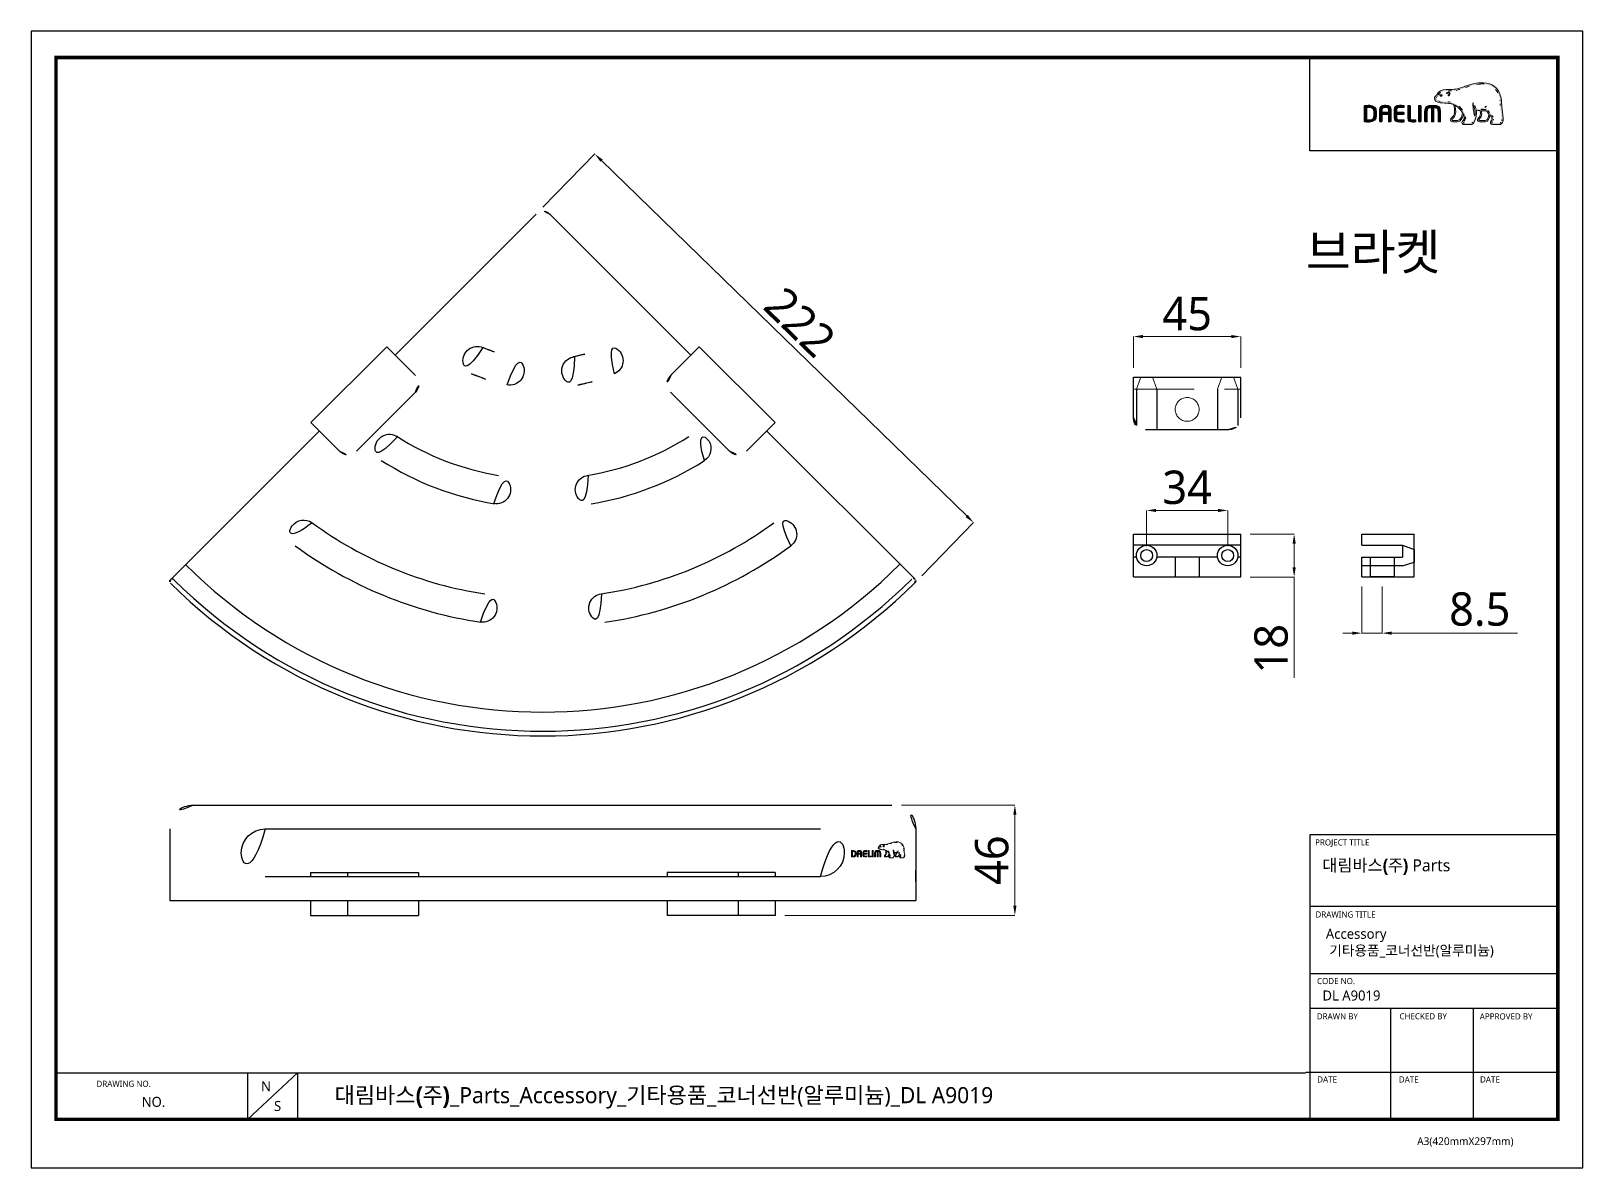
# Model space of a CAD drawing. Extents: x 16296660632 to 16296676072, y -37409619871 to -37409617340.
# Drawn here: x 16296675421 to 16296676072, y -37409617817 to -37409617340 of the extents above; entities outside this region: 1.
import ezdxf

# ---------------------------------------------------------------- set-up
doc = ezdxf.new("R2010")
doc.units = 0
doc.header["$LTSCALE"] = 10
doc.header["$MEASUREMENT"] = 0
doc.header["$PDMODE"] = 3
doc.header["$PDSIZE"] = -10
doc.linetypes.add('HIDDEN2', pattern=[4.7625, 3.175, -1.5875])
doc.layers.get('0').update_dxf_attribs({"linetype": 'CONTINUOUS'})
doc.layers.get('DEFPOINTS').update_dxf_attribs({"linetype": 'CONTINUOUS'})
doc.layers.add('BODY', color=7, linetype='CONTINUOUS')
doc.layers.add('Default', color=7, linetype='CONTINUOUS')
doc.layers.add('레이어 1', color=7, linetype='CONTINUOUS', lineweight=0)
doc.styles.add('Daelim Dimension', font='NanumGothic.ttf')
doc.dimstyles.new('DEFAULT', dxfattribs={"dimscale": 2, "dimtxt": 2, "dimasz": 2, "dimexe": 0, "dimexo": 2, "dimgap": 1, "dimtad": 1, "dimdec": 1, "dimzin": 9, "dimdsep": 46, "dimtxsty": 'Daelim Dimension', "dimcen": 0.5, "dimclrd": 252, "dimclre": 252, "dimclrt": 3, "dimadec": 1, "dimazin": 0, "dimtfac": 1, "dimtdec": 1, "dimtix": 1, "dimtmove": 0, "dimatfit": 3, "dimfxl": 1, "dimtolj": 1, "dimtzin": 1, "dimlwd": 9, "dimlwe": 9, "dimarcsym": 0})

msp = doc.modelspace()

# ---------------------------------------------------------------- texts
at = {"color": 5, "ltscale": 40, "style": 'Daelim Dimension'}
for s, height, p in [('PROJECT TITLE', 2.569, (16296675959.52, -37409617682.19)), ('DRAWING TITLE', 2.569, (16296675959.68, -37409617712.43)), ('CODE NO.', 2.569, (16296675960.33, -37409617740.35)), ('DRAWN BY', 2.569, (16296675960.23, -37409617755.16)), ('CHECKED BY', 2.569, (16296675994.94, -37409617755.12)), ('APPROVED BY', 2.569, (16296676028.6, -37409617755.2)), ('DATE', 2.569, (16296675960.43, -37409617781.64)), ('DATE', 2.569, (16296675994.67, -37409617781.64)), ('DATE', 2.569, (16296676028.72, -37409617781.64)), ('DRAWING NO.', 2.569, (16296675448.33, -37409617783.46)), ('A3(420mmX297mm)', 3.2424, (16296676002.35, -37409617807.88))]:
    msp.add_text(s, height=height, dxfattribs=at).set_placement(p)
at = {"insert": (16296675955.61, -37409617425.68), "char_height": 15, "width": 240, "attachment_point": 1, "line_spacing_factor": 0.963855, "style": 'Daelim Dimension'}
msp.add_mtext('브라켓', dxfattribs=at)
at = {"attachment_point": 1, "style": 'Daelim Dimension'}
for s, insert, char_height, width in [('{\\fPretendard Variable SemiBold|b0|i0|c129|p2;\\C7;대림바스(주)} Parts', (16296675962.58, -37409617688), 5.036, 80.9399), (' Accessory\\P  기타용품_코너선반(알루미늄)', (16296675962.62, -37409617717.14), 4.2041, 90.9801), ('DL A9019', (16296675962.62, -37409617743.03), 4.204, 70.7511), ('N', (16296675517.42, -37409617781.2), 4.2, 5.8673), ('NO.', (16296675467.3, -37409617787.66), 4.204, 26.3739), ('S', (16296675522.83, -37409617789.38), 4.2, 5.8673)]:
    msp.add_mtext(s, dxfattribs=dict(at, insert=insert, char_height=char_height, width=width))
at = {"color": 2, "insert": (16296675548.23, -37409617783.57), "char_height": 6.75663, "width": 344.8052, "attachment_point": 1, "style": 'Daelim Dimension'}
msp.add_mtext('{\\fPretendard Variable SemiBold|b0|i0|c129|p2;대림바스(주)}_Parts_Accessory_{\\fGulim|b0|i0|c129|p50;기타용품}_{\\fGulim|b0|i0|c129|p50;코너선반}({\\fGulim|b0|i0|c129|p50;알루미늄})_DL A9019', dxfattribs=at)

# ---------------------------------------------------------------- blocks, each defined once
blk = doc.blocks.new('*D0')
at = {"layer": 'BODY', "color": 5, "lineweight": 9, "transparency": 16777216}
for p, q in [((16296675786.00159, -37409617665.25002), (16296675833.58813, -37409617665.25002)), ((16296675833.58813, -37409617669.25002), (16296675833.58813, -37409617707.50002)), ((16296675737.04025, -37409617711.50002), (16296675833.58813, -37409617711.50002))]:
    blk.add_line(p, q, dxfattribs=at)
at = {"layer": 'BODY', "color": 5, "transparency": 16777216}
for points in [[(16296675832.92146, -37409617669.25002), (16296675834.25479, -37409617669.25002), (16296675833.58813, -37409617665.25002)], [(16296675832.92146, -37409617707.50002), (16296675834.25479, -37409617707.50002), (16296675833.58813, -37409617711.50002)]]:
    blk.add_solid(points, dxfattribs=at)
at = {"layer": 'DEFPOINTS', "color": 0, "transparency": 16777216}
for p in [(16296675782.00159, -37409617665.25002), (16296675733.04025, -37409617711.50002), (16296675833.58813, -37409617711.50002)]:
    blk.add_point(p, dxfattribs=at)
at = {"layer": 'BODY', "color": 7, "transparency": 16777216, "insert": (16296675823.96725, -37409617688.37502), "char_height": 14, "attachment_point": 5, "rotation": 90, "style": 'Daelim Dimension'}
blk.add_mtext('\\A1;46', dxfattribs=at)
blk = doc.blocks.new('*D1')
at = {"layer": 'BODY', "color": 5, "lineweight": 9, "transparency": 16777216}
for p, q in [((16296675635.61931, -37409617414.42086), (16296675657.36561, -37409617392.078751)), ((16296675660.231991, -37409617394.868698), (16296675813.375629, -37409617543.928413)), ((16296675794.49544, -37409617569.060753), (16296675816.24202, -37409617546.718353))]:
    blk.add_line(p, q, dxfattribs=at)
at = {"layer": 'BODY', "color": 5, "transparency": 16777216}
for points in [[(16296675660.696989, -37409617394.390968), (16296675659.767, -37409617395.346443), (16296675657.36561, -37409617392.078751)], [(16296675813.84062, -37409617543.450684), (16296675812.910641, -37409617544.406143), (16296675816.24202, -37409617546.718353)]]:
    blk.add_solid(points, dxfattribs=at)
at = {"layer": 'DEFPOINTS', "color": 0, "transparency": 16777216}
for p in [(16296675632.829359, -37409617417.287247), (16296675816.24202, -37409617546.718353), (16296675791.70549, -37409617571.927139)]:
    blk.add_point(p, dxfattribs=at)
at = {"layer": 'BODY', "color": 7, "transparency": 16777216, "insert": (16296675743.46537, -37409617462.554489), "char_height": 14, "attachment_point": 5, "rotation": 315.774240004, "style": 'Daelim Dimension'}
blk.add_mtext('\\A1;222', dxfattribs=at)
blk = doc.blocks.new('*D2')
at = {"layer": 'Default', "color": 5, "lineweight": 9, "transparency": 16777216}
for p, q in [((16296675883.356091, -37409617481.730217), (16296675883.356091, -37409617468.670273)), ((16296675887.356091, -37409617468.670273), (16296675924.356091, -37409617468.670273)), ((16296675928.356091, -37409617481.730217), (16296675928.356091, -37409617468.670273))]:
    blk.add_line(p, q, dxfattribs=at)
at = {"layer": 'Default', "color": 5, "transparency": 16777216}
for points in [[(16296675887.356091, -37409617468.003609), (16296675887.356091, -37409617469.336937), (16296675883.356091, -37409617468.670273)], [(16296675924.356091, -37409617468.003609), (16296675924.356091, -37409617469.336937), (16296675928.356091, -37409617468.670273)]]:
    blk.add_solid(points, dxfattribs=at)
at = {"layer": 'DEFPOINTS', "color": 0, "transparency": 16777216}
for p in [(16296675928.356091, -37409617468.670273), (16296675883.356091, -37409617485.730217), (16296675928.356091, -37409617485.730217)]:
    blk.add_point(p, dxfattribs=at)
at = {"layer": 'Default', "color": 7, "transparency": 16777216, "insert": (16296675905.856091, -37409617459.129501), "char_height": 14, "attachment_point": 5, "style": 'Daelim Dimension'}
blk.add_mtext('\\A1;45', dxfattribs=at)
blk = doc.blocks.new('*D3')
at = {"layer": 'Default', "color": 5, "lineweight": 9, "transparency": 16777216}
for p, q in [((16296675888.85609, -37409617556.55476), (16296675888.85609, -37409617541.63464)), ((16296675892.85609, -37409617541.63464), (16296675918.85609, -37409617541.63464)), ((16296675922.85609, -37409617556.55476), (16296675922.85609, -37409617541.63464))]:
    blk.add_line(p, q, dxfattribs=at)
at = {"layer": 'Default', "color": 5, "transparency": 16777216}
for points in [[(16296675892.85609, -37409617540.96797), (16296675892.85609, -37409617542.3013), (16296675888.85609, -37409617541.63464)], [(16296675918.85609, -37409617540.96797), (16296675918.85609, -37409617542.3013), (16296675922.85609, -37409617541.63464)]]:
    blk.add_solid(points, dxfattribs=at)
at = {"layer": 'DEFPOINTS', "color": 0, "transparency": 16777216}
for p in [(16296675922.85609, -37409617541.63464), (16296675888.85609, -37409617560.55476), (16296675922.85609, -37409617560.55476)]:
    blk.add_point(p, dxfattribs=at)
at = {"layer": 'Default', "color": 7, "transparency": 16777216, "insert": (16296675905.85609, -37409617532.00374), "char_height": 14, "attachment_point": 5, "style": 'Daelim Dimension'}
blk.add_mtext('\\A1;34', dxfattribs=at)
blk = doc.blocks.new('*D4')
at = {"layer": 'Default', "color": 5, "lineweight": 9, "transparency": 16777216}
for p, q in [((16296675932.35609, -37409617551.55476), (16296675950.74444, -37409617551.55476)), ((16296675950.74444, -37409617555.55476), (16296675950.74444, -37409617565.55476)), ((16296675932.35609, -37409617569.55476), (16296675950.74444, -37409617569.55476)), ((16296675950.74444, -37409617569.55476), (16296675950.74444, -37409617611.8542))]:
    blk.add_line(p, q, dxfattribs=at)
at = {"layer": 'Default', "color": 5, "transparency": 16777216}
for points in [[(16296675950.07777, -37409617555.55476), (16296675951.41111, -37409617555.55476), (16296675950.74444, -37409617551.55476)], [(16296675950.07777, -37409617565.55476), (16296675951.41111, -37409617565.55476), (16296675950.74444, -37409617569.55476)]]:
    blk.add_solid(points, dxfattribs=at)
at = {"layer": 'DEFPOINTS', "color": 0, "transparency": 16777216}
for p in [(16296675928.35609, -37409617551.55476), (16296675928.35609, -37409617569.55476), (16296675950.74444, -37409617569.55476)]:
    blk.add_point(p, dxfattribs=at)
at = {"layer": 'Default', "color": 7, "transparency": 16777216, "insert": (16296675941.12356, -37409617599.64962), "char_height": 14, "attachment_point": 5, "rotation": 90, "style": 'Daelim Dimension'}
blk.add_mtext('\\A1;18', dxfattribs=at)
blk = doc.blocks.new('*D5')
at = {"layer": 'Default', "color": 5, "lineweight": 9, "transparency": 16777216}
for p, q in [((16296675979.149349, -37409617573.554764), (16296675979.149349, -37409617593.098251)), ((16296675987.649349, -37409617573.554764), (16296675987.649349, -37409617593.098251)), ((16296675975.149349, -37409617593.098251), (16296675971.149349, -37409617593.098251)), ((16296675979.149349, -37409617593.098251), (16296675987.649349, -37409617593.098251)), ((16296675991.649349, -37409617593.098251), (16296676044.466431, -37409617593.098251))]:
    blk.add_line(p, q, dxfattribs=at)
at = {"layer": 'Default', "color": 5, "transparency": 16777216}
for points in [[(16296675975.149349, -37409617592.431587), (16296675975.149349, -37409617593.764923), (16296675979.149349, -37409617593.098251)], [(16296675991.649349, -37409617592.431587), (16296675991.649349, -37409617593.764923), (16296675987.649349, -37409617593.098251)]]:
    blk.add_solid(points, dxfattribs=at)
at = {"layer": 'DEFPOINTS', "color": 0, "transparency": 16777216}
for p in [(16296675979.149349, -37409617569.554764), (16296675987.649349, -37409617569.554764), (16296675979.149349, -37409617593.098251)]:
    blk.add_point(p, dxfattribs=at)
at = {"layer": 'Default', "color": 7, "transparency": 16777216, "insert": (16296676028.60663, -37409617583.116852), "char_height": 14, "attachment_point": 5, "style": 'Daelim Dimension'}
blk.add_mtext('\\A1;8.5', dxfattribs=at)

# ---------------------------------------------------------------- dimensions: what is measured, and where the dimension line sits
at = {"layer": 'BODY', "color": 5}
for base, p1, p2, angle, text, picture, middle in [((16296675816.24, -37409617546.72), (16296675632.83, -37409617417.29), (16296675791.71, -37409617571.93), 315.77424, '222', '*D1', (16296675743.47, -37409617462.55)), ((16296675833.59, -37409617711.5), (16296675782, -37409617665.25), (16296675733.04, -37409617711.5), 90, '46', '*D0', (16296675823.97, -37409617688.38))]:
    dim = msp.add_linear_dim(base=base, p1=p1, p2=p2, angle=angle, text=text, dimstyle='DEFAULT', override={"dimtxt": 7, "dimclrd": 5, "dimclre": 5, "dimclrt": 7}, dxfattribs=at)
    dim.commit()
    dim.dimension.update_dxf_attribs({"geometry": picture, "text_midpoint": middle})
at = {"layer": 'Default', "color": 5}
for base, p1, p2, picture, middle in [((16296675928.36, -37409617468.67), (16296675883.36, -37409617485.73), (16296675928.36, -37409617485.73), '*D2', (16296675905.86, -37409617459.13)), ((16296675922.86, -37409617541.63), (16296675888.86, -37409617560.55), (16296675922.86, -37409617560.55), '*D3', (16296675905.86, -37409617532))]:
    dim = msp.add_linear_dim(base=base, p1=p1, p2=p2, dimstyle='DEFAULT', override={"dimtxt": 7, "dimclrd": 5, "dimclre": 5, "dimclrt": 7}, dxfattribs=at)
    dim.commit()
    dim.dimension.update_dxf_attribs({"geometry": picture, "text_midpoint": middle})
dim = msp.add_linear_dim(base=(16296675950.74, -37409617569.55), p1=(16296675928.36, -37409617551.55), p2=(16296675928.36, -37409617569.55), angle=90, dimstyle='DEFAULT', override={"dimtxt": 7, "dimclrd": 5, "dimclre": 5, "dimclrt": 7}, dxfattribs=at)
dim.commit()
dim.dimension.update_dxf_attribs({"geometry": '*D4', "text_midpoint": (16296675950.74, -37409617599.65), "dimtype": 160})
dim = msp.add_linear_dim(base=(16296675979.15, -37409617593.1), p1=(16296675987.65, -37409617569.55), p2=(16296675979.15, -37409617569.55), dimstyle='DEFAULT', override={"dimtxt": 7, "dimclrd": 5, "dimclre": 5, "dimclrt": 7}, dxfattribs=at)
dim.commit()
dim.dimension.update_dxf_attribs({"geometry": '*D5', "text_midpoint": (16296676028.61, -37409617593.1), "dimtype": 160})

# ---------------------------------------------------------------- hatches: boundary and pattern name
at = {"ltscale": 0.5}
h = msp.add_hatch(color=5, dxfattribs=at)
h.set_gradient(color1=(0, 0, 255), one_color=1, tint=1)
edge = h.paths.add_edge_path(flags=16)
edge.add_spline(control_points=[(16296660653.83, -37409619854.89), (16296660653.83, -37409619862.15), (16296660650.52, -37409619865.68), (16296660643.7, -37409619865.68), (16296660643.7, -37409619865.68), (16296660639.02, -37409619865.59), (16296660637.82, -37409619865.56), (16296660637.82, -37409619865.56), (16296660637.82, -37409619837.72), (16296660637.82, -37409619837.72), (16296660640.23, -37409619837.48), (16296660643.66, -37409619837.44), (16296660643.7, -37409619837.44), (16296660650.71, -37409619837.44), (16296660653.83, -37409619840.78), (16296660653.83, -37409619848.19), (16296660653.83, -37409619848.19), (16296660653.83, -37409619854.89), (16296660653.83, -37409619854.89)], knot_values=[0, 0, 0, 0, 1, 1, 1, 2, 2, 2, 3, 3, 3, 4, 4, 4, 5, 5, 5, 6, 6, 6, 6], degree=3, periodic=0)
edge = h.paths.add_edge_path()
edge.add_spline(control_points=[(16296660643.7, -37409619832.22), (16296660639.9, -37409619832.22), (16296660634.99, -37409619832.45), (16296660633.39, -37409619832.7), (16296660632.38, -37409619832.87), (16296660631.74, -37409619833.62), (16296660631.74, -37409619834.62), (16296660631.74, -37409619834.62), (16296660631.74, -37409619868.45), (16296660631.74, -37409619868.45), (16296660631.74, -37409619869.52), (16296660632.38, -37409619870.23), (16296660633.44, -37409619870.43), (16296660634.96, -37409619870.66), (16296660639.85, -37409619870.9), (16296660643.7, -37409619870.9), (16296660654.27, -37409619870.9), (16296660659.85, -37409619865.35), (16296660659.85, -37409619854.89), (16296660659.85, -37409619854.89), (16296660659.85, -37409619848.19), (16296660659.85, -37409619848.19), (16296660659.85, -37409619837.75), (16296660654.27, -37409619832.22), (16296660643.7, -37409619832.22)], knot_values=[0, 0, 0, 0, 1, 1, 1, 2, 2, 2, 3, 3, 3, 4, 4, 4, 5, 5, 5, 6, 6, 6, 7, 7, 7, 8, 8, 8, 8], degree=3, periodic=0)
at = {"layer": '레이어 1'}
h = msp.add_hatch(color=5, dxfattribs=at)
h.dxf.hatch_style = 1
edge = h.paths.add_edge_path(flags=16)
edge.add_spline(control_points=[(16296676037.5, -37409617378.81), (16296676037.22, -37409617379.13), (16296676036.86, -37409617379.13), (16296676036.85, -37409617379.13), (16296676036.85, -37409617379.13), (16296676033.99, -37409617379.13), (16296676033.99, -37409617379.13), (16296676033.89, -37409617379.13), (16296676033.81, -37409617379.1), (16296676033.75, -37409617379.05), (16296676033.71, -37409617379.01), (16296676033.69, -37409617378.94), (16296676033.69, -37409617378.86), (16296676033.69, -37409617378.7), (16296676033.81, -37409617378.56), (16296676033.93, -37409617378.4), (16296676034.05, -37409617378.25), (16296676034.16, -37409617378.11), (16296676034.22, -37409617377.94), (16296676034.38, -37409617377.52), (16296676034.36, -37409617377.07), (16296676034.17, -37409617376.67), (16296676033.84, -37409617375.96), (16296676033.34, -37409617375.39), (16296676032.85, -37409617374.85), (16296676032.85, -37409617374.85), (16296676032.69, -37409617374.67), (16296676032.69, -37409617374.67), (16296676032.06, -37409617373.97), (16296676031.41, -37409617373.24), (16296676031.36, -37409617372.26), (16296676031.34, -37409617372.06), (16296676031.25, -37409617371.94), (16296676031.13, -37409617371.95), (16296676031.13, -37409617371.95), (16296676030.94, -37409617372.04), (16296676030.94, -37409617372.04), (16296676030.89, -37409617372.09), (16296676030.86, -37409617372.18), (16296676030.86, -37409617372.27), (16296676030.86, -37409617372.27), (16296676030.86, -37409617372.3), (16296676030.86, -37409617372.3), (16296676030.89, -37409617372.66), (16296676030.97, -37409617373.01), (16296676031.12, -37409617373.37), (16296676031.12, -37409617373.37), (16296676031.14, -37409617373.41), (16296676031.14, -37409617373.41), (16296676031.14, -37409617373.41), (16296676031.1, -37409617373.41), (16296676031.1, -37409617373.41), (16296676029.27, -37409617373.48), (16296676027.47, -37409617373.14), (16296676026.94, -37409617373.01), (16296676026.62, -37409617371.7), (16296676026.09, -37409617370.83), (16296676026.06, -37409617370.79), (16296676026.02, -37409617370.72), (16296676025.96, -37409617370.67), (16296676025.89, -37409617370.65), (16296676025.89, -37409617370.65), (16296676025.74, -37409617370.68), (16296676025.72, -37409617370.68), (16296676025.71, -37409617370.7), (16296676025.68, -37409617370.73), (16296676025.62, -37409617370.81), (16296676025.62, -37409617370.81), (16296676025.61, -37409617370.88), (16296676025.61, -37409617370.88), (16296676025.61, -37409617370.88), (16296676025.66, -37409617371.05), (16296676025.66, -37409617371.05), (16296676025.7, -37409617371.12), (16296676026.64, -37409617372.77), (16296676026.64, -37409617374.95), (16296676026.64, -37409617376.3), (16296676026.29, -37409617377.57), (16296676025.59, -37409617378.73), (16296676025.43, -37409617379.01), (16296676025.21, -37409617379.13), (16296676024.88, -37409617379.13), (16296676024.88, -37409617379.13), (16296676022.07, -37409617379.13), (16296676022.07, -37409617379.13), (16296676021.97, -37409617379.13), (16296676021.78, -37409617379.06), (16296676021.78, -37409617378.86), (16296676021.78, -37409617378.75), (16296676021.88, -37409617378.56), (16296676022.05, -37409617378.37), (16296676023.23, -37409617377.06), (16296676022.55, -37409617375.03), (16296676021.43, -37409617373.68), (16296676020.34, -37409617372.39), (16296676018.57, -37409617370.76), (16296676016.29, -37409617370.35), (16296676015.49, -37409617370.21), (16296676014.16, -37409617370.13), (16296676013.09, -37409617370.07), (16296676013.09, -37409617370.07), (16296676012.01, -37409617370), (16296676012.01, -37409617370), (16296676011.45, -37409617369.96), (16296676010.53, -37409617369.62), (16296676010.25, -37409617369.09), (16296676010.14, -37409617368.87), (16296676010.15, -37409617368.65), (16296676010.3, -37409617368.39), (16296676010.39, -37409617368.24), (16296676010.52, -37409617368.11), (16296676010.68, -37409617367.95), (16296676010.86, -37409617367.77), (16296676011.04, -37409617367.58), (16296676011.18, -37409617367.33), (16296676011.18, -37409617367.33), (16296676011.22, -37409617367.26), (16296676011.22, -37409617367.26), (16296676011.77, -37409617366.22), (16296676012.89, -37409617365.67), (16296676014.55, -37409617365.62), (16296676014.55, -37409617365.62), (16296676015.49, -37409617365.61), (16296676015.49, -37409617365.61), (16296676016.52, -37409617365.61), (16296676017.69, -37409617365.6), (16296676018.65, -37409617365.4), (16296676020.01, -37409617365.11), (16296676021.36, -37409617364.64), (16296676022.56, -37409617364.23), (16296676022.56, -37409617364.23), (16296676022.59, -37409617364.22), (16296676022.59, -37409617364.22), (16296676024.07, -37409617363.72), (16296676025.6, -37409617363.19), (16296676027.17, -37409617362.94), (16296676029.67, -37409617362.52), (16296676033.1, -37409617362.54), (16296676035.26, -37409617364.97), (16296676036.26, -37409617366.09), (16296676036.88, -37409617367.63), (16296676037.09, -37409617369.56), (16296676037.09, -37409617369.56), (16296676037.08, -37409617369.55), (16296676037.08, -37409617369.55), (16296676037.09, -37409617369.58), (16296676037.11, -37409617369.8), (16296676037.2, -37409617371.02), (16296676037.22, -37409617371.61), (16296676037.25, -37409617372.22), (16296676037.4, -37409617373.35), (16296676037.4, -37409617373.35), (16296676037.84, -37409617377.13), (16296676037.84, -37409617377.13), (16296676037.84, -37409617377.13), (16296676037.87, -37409617377.59), (16296676037.87, -37409617377.59), (16296676037.87, -37409617378.13), (16296676037.74, -37409617378.54), (16296676037.5, -37409617378.81)], knot_values=[0, 0, 0, 0, 1, 1, 1, 2, 2, 2, 3, 3, 3, 4, 4, 4, 5, 5, 5, 6, 6, 6, 7, 7, 7, 8, 8, 8, 9, 9, 9, 10, 10, 10, 11, 11, 11, 12, 12, 12, 13, 13, 13, 14, 14, 14, 15, 15, 15, 16, 16, 16, 17, 17, 17, 18, 18, 18, 19, 19, 19, 20, 20, 20, 21, 21, 21, 22, 22, 22, 23, 23, 23, 24, 24, 24, 25, 25, 25, 26, 26, 26, 27, 27, 27, 28, 28, 28, 29, 29, 29, 30, 30, 30, 31, 31, 31, 32, 32, 32, 33, 33, 33, 34, 34, 34, 35, 35, 35, 36, 36, 36, 37, 37, 37, 38, 38, 38, 39, 39, 39, 40, 40, 40, 41, 41, 41, 42, 42, 42, 43, 43, 43, 44, 44, 44, 45, 45, 45, 46, 46, 46, 47, 47, 47, 48, 48, 48, 49, 49, 49, 50, 50, 50, 51, 51, 51, 52, 52, 52, 53, 53, 53, 53], degree=3, periodic=0)
edge = h.paths.add_edge_path(flags=16)
edge.add_spline(control_points=[(16296676030.9, -37409617378), (16296676030.9, -37409617378), (16296676028.57, -37409617378), (16296676028.57, -37409617378), (16296676028.4, -37409617378), (16296676028.27, -37409617377.86), (16296676028.27, -37409617377.68), (16296676028.27, -37409617377.56), (16296676028.37, -37409617377.41), (16296676028.47, -37409617377.3), (16296676028.95, -37409617376.85), (16296676029.43, -37409617376.22), (16296676029.43, -37409617375.04), (16296676029.43, -37409617375.04), (16296676029.4, -37409617374.5), (16296676029.4, -37409617374.5), (16296676029.4, -37409617374.5), (16296676029.32, -37409617373.97), (16296676029.32, -37409617373.97), (16296676029.32, -37409617373.97), (16296676029.31, -37409617373.94), (16296676029.31, -37409617373.94), (16296676029.31, -37409617373.94), (16296676029.34, -37409617373.94), (16296676029.34, -37409617373.94), (16296676029.78, -37409617373.97), (16296676030.62, -37409617374.02), (16296676031.43, -37409617373.98), (16296676031.63, -37409617374.31), (16296676031.96, -37409617374.73), (16296676032.45, -37409617375.28), (16296676032.42, -37409617375.56), (16296676032.19, -37409617378), (16296676030.9, -37409617378)], knot_values=[0, 0, 0, 0, 1, 1, 1, 2, 2, 2, 3, 3, 3, 4, 4, 4, 5, 5, 5, 6, 6, 6, 7, 7, 7, 8, 8, 8, 9, 9, 9, 10, 10, 10, 11, 11, 11, 11], degree=3, periodic=0)
edge = h.paths.add_edge_path(flags=16)
edge.add_spline(control_points=[(16296676019.22, -37409617378), (16296676019.22, -37409617378), (16296676017.18, -37409617378), (16296676017.18, -37409617378), (16296676017.02, -37409617378), (16296676016.86, -37409617377.87), (16296676016.86, -37409617377.68), (16296676016.86, -37409617377.57), (16296676016.95, -37409617377.43), (16296676017.13, -37409617377.29), (16296676017.64, -37409617376.88), (16296676018.43, -37409617376.26), (16296676018.51, -37409617374.53), (16296676018.51, -37409617374.53), (16296676018.52, -37409617374.06), (16296676018.52, -37409617374.06), (16296676018.52, -37409617373.33), (16296676018.36, -37409617372.45), (16296676018.2, -37409617371.66), (16296676018.2, -37409617371.66), (16296676018.17, -37409617371.58), (16296676018.17, -37409617371.58), (16296676018.17, -37409617371.58), (16296676018.24, -37409617371.63), (16296676018.24, -37409617371.63), (16296676018.54, -37409617371.82), (16296676020.21, -37409617372.95), (16296676021.4, -37409617374.62), (16296676021.3, -37409617375.41), (16296676020.85, -37409617378), (16296676019.22, -37409617378)], knot_values=[0, 0, 0, 0, 1, 1, 1, 2, 2, 2, 3, 3, 3, 4, 4, 4, 5, 5, 5, 6, 6, 6, 7, 7, 7, 8, 8, 8, 9, 9, 9, 10, 10, 10, 10], degree=3, periodic=0)
edge = h.paths.add_edge_path()
edge.add_spline(control_points=[(16296676038.42, -37409617377.07), (16296676038.42, -37409617377.07), (16296676037.98, -37409617373.27), (16296676037.98, -37409617373.27), (16296676037.82, -37409617372.14), (16296676037.8, -37409617371.53), (16296676037.78, -37409617371), (16296676037.78, -37409617371), (16296676037.67, -37409617369.5), (16296676037.67, -37409617369.5), (16296676037.44, -37409617367.45), (16296676036.78, -37409617365.79), (16296676035.7, -37409617364.58), (16296676033.36, -37409617361.96), (16296676029.72, -37409617361.93), (16296676027.07, -37409617362.37), (16296676025.44, -37409617362.64), (16296676023.89, -37409617363.17), (16296676022.39, -37409617363.68), (16296676022.39, -37409617363.68), (16296676022.34, -37409617363.7), (16296676022.34, -37409617363.7), (16296676021.17, -37409617364.1), (16296676019.84, -37409617364.55), (16296676018.53, -37409617364.83), (16296676017.63, -37409617365.02), (16296676016.51, -37409617365.03), (16296676015.52, -37409617365.04), (16296676015.52, -37409617365.04), (16296676014.53, -37409617365.05), (16296676014.53, -37409617365.05), (16296676012.64, -37409617365.1), (16296676011.36, -37409617365.75), (16296676010.71, -37409617366.99), (16296676010.71, -37409617366.99), (16296676010.68, -37409617367.05), (16296676010.68, -37409617367.05), (16296676010.57, -37409617367.23), (16296676010.41, -37409617367.39), (16296676010.27, -37409617367.54), (16296676010.11, -37409617367.7), (16296676009.93, -37409617367.87), (16296676009.8, -37409617368.1), (16296676009.66, -37409617368.33), (16296676009.6, -37409617368.57), (16296676009.6, -37409617368.8), (16296676009.6, -37409617368.99), (16296676009.64, -37409617369.18), (16296676009.74, -37409617369.36), (16296676010.14, -37409617370.12), (16296676011.29, -37409617370.53), (16296676011.97, -37409617370.58), (16296676011.97, -37409617370.58), (16296676012.98, -37409617370.64), (16296676013, -37409617370.64), (16296676014.01, -37409617370.7), (16296676015.38, -37409617370.78), (16296676016.19, -37409617370.92), (16296676016.66, -37409617371), (16296676017.19, -37409617371.17), (16296676017.69, -37409617371.4), (16296676017.72, -37409617371.53), (16296676017.98, -37409617372.67), (16296676017.98, -37409617374.06), (16296676017.98, -37409617374.06), (16296676017.97, -37409617374.51), (16296676017.97, -37409617374.51), (16296676017.89, -37409617375.98), (16296676017.25, -37409617376.5), (16296676016.78, -37409617376.87), (16296676016.73, -37409617376.91), (16296676016.31, -37409617377.26), (16296676016.28, -37409617377.68), (16296676016.26, -37409617377.91), (16296676016.33, -37409617378.13), (16296676016.47, -37409617378.29), (16296676016.63, -37409617378.45), (16296676016.87, -37409617378.54), (16296676017.18, -37409617378.54), (16296676017.18, -37409617378.54), (16296676019.22, -37409617378.54), (16296676019.22, -37409617378.54), (16296676020.75, -37409617378.54), (16296676021.51, -37409617376.89), (16296676021.74, -37409617375.35), (16296676021.74, -37409617375.35), (16296676021.74, -37409617375.13), (16296676021.74, -37409617375.13), (16296676021.74, -37409617375.13), (16296676021.8, -37409617375.24), (16296676021.8, -37409617375.24), (16296676022, -37409617375.68), (16296676022.12, -37409617376.2), (16296676022.12, -37409617376.59), (16296676022.12, -37409617377.14), (16296676021.95, -37409617377.63), (16296676021.62, -37409617377.99), (16296676021.54, -37409617378.07), (16296676021.13, -37409617378.49), (16296676021.13, -37409617378.91), (16296676021.13, -37409617378.91), (16296676021.14, -37409617378.98), (16296676021.14, -37409617378.98), (16296676021.19, -37409617379.48), (16296676021.6, -37409617379.71), (16296676021.97, -37409617379.71), (16296676021.97, -37409617379.71), (16296676024.88, -37409617379.71), (16296676024.88, -37409617379.71), (16296676025.4, -37409617379.71), (16296676025.82, -37409617379.47), (16296676026.09, -37409617379.03), (16296676026.83, -37409617377.8), (16296676027.2, -37409617376.47), (16296676027.2, -37409617375.07), (16296676027.2, -37409617374.63), (16296676027.16, -37409617374.16), (16296676027.08, -37409617373.68), (16296676027.08, -37409617373.68), (16296676027.07, -37409617373.64), (16296676027.07, -37409617373.64), (16296676027.07, -37409617373.64), (16296676027.11, -37409617373.65), (16296676027.11, -37409617373.65), (16296676027.46, -37409617373.72), (16296676028.02, -37409617373.81), (16296676028.72, -37409617373.89), (16296676028.72, -37409617373.89), (16296676028.74, -37409617373.89), (16296676028.74, -37409617373.89), (16296676028.74, -37409617373.89), (16296676028.83, -37409617374.42), (16296676028.83, -37409617374.42), (16296676028.83, -37409617374.42), (16296676028.85, -37409617374.55), (16296676028.85, -37409617374.55), (16296676028.85, -37409617374.55), (16296676028.88, -37409617375.02), (16296676028.88, -37409617375.02), (16296676028.88, -37409617376.15), (16296676028.37, -37409617376.64), (16296676028.09, -37409617376.91), (16296676028.09, -37409617376.91), (16296676027.7, -37409617377.3), (16296676027.66, -37409617377.65), (16296676027.66, -37409617377.65), (16296676027.65, -37409617377.76), (16296676027.65, -37409617377.76), (16296676027.65, -37409617377.87), (16296676027.68, -37409617378.08), (16296676027.87, -37409617378.28), (16296676028.03, -37409617378.45), (16296676028.29, -37409617378.54), (16296676028.64, -37409617378.54), (16296676028.64, -37409617378.54), (16296676030.9, -37409617378.54), (16296676030.9, -37409617378.54), (16296676032.28, -37409617378.54), (16296676032.69, -37409617376.79), (16296676032.86, -37409617375.81), (16296676032.86, -37409617375.81), (16296676032.87, -37409617375.71), (16296676032.87, -37409617375.71), (16296676032.87, -37409617375.71), (16296676032.92, -37409617375.79), (16296676032.92, -37409617375.79), (16296676033.24, -37409617376.19), (16296676033.51, -37409617376.64), (16296676033.65, -37409617376.92), (16296676033.72, -37409617377.07), (16296676033.76, -37409617377.23), (16296676033.76, -37409617377.39), (16296676033.76, -37409617377.39), (16296676033.7, -37409617377.72), (16296676033.7, -37409617377.72), (16296676033.65, -37409617377.9), (16296676033.53, -37409617378.06), (16296676033.41, -37409617378.22), (16296676033.24, -37409617378.44), (16296676033.06, -37409617378.68), (16296676033.06, -37409617378.96), (16296676033.06, -37409617378.96), (16296676033.08, -37409617379.12), (16296676033.08, -37409617379.12), (16296676033.16, -37409617379.5), (16296676033.46, -37409617379.71), (16296676033.94, -37409617379.71), (16296676033.94, -37409617379.71), (16296676036.84, -37409617379.71), (16296676036.84, -37409617379.71), (16296676036.91, -37409617379.71), (16296676037.48, -37409617379.69), (16296676037.92, -37409617379.21), (16296676038.28, -37409617378.83), (16296676038.45, -37409617378.3), (16296676038.45, -37409617377.6), (16296676038.45, -37409617377.6), (16296676038.42, -37409617377.07), (16296676038.42, -37409617377.07)], knot_values=[0, 0, 0, 0, 1, 1, 1, 2, 2, 2, 3, 3, 3, 4, 4, 4, 5, 5, 5, 6, 6, 6, 7, 7, 7, 8, 8, 8, 9, 9, 9, 10, 10, 10, 11, 11, 11, 12, 12, 12, 13, 13, 13, 14, 14, 14, 15, 15, 15, 16, 16, 16, 17, 17, 17, 18, 18, 18, 19, 19, 19, 20, 20, 20, 21, 21, 21, 22, 22, 22, 23, 23, 23, 24, 24, 24, 25, 25, 25, 26, 26, 26, 27, 27, 27, 28, 28, 28, 29, 29, 29, 30, 30, 30, 31, 31, 31, 32, 32, 32, 33, 33, 33, 34, 34, 34, 35, 35, 35, 36, 36, 36, 37, 37, 37, 38, 38, 38, 39, 39, 39, 40, 40, 40, 41, 41, 41, 42, 42, 42, 43, 43, 43, 44, 44, 44, 45, 45, 45, 46, 46, 46, 47, 47, 47, 48, 48, 48, 49, 49, 49, 50, 50, 50, 51, 51, 51, 52, 52, 52, 53, 53, 53, 54, 54, 54, 55, 55, 55, 56, 56, 56, 57, 57, 57, 58, 58, 58, 59, 59, 59, 60, 60, 60, 61, 61, 61, 62, 62, 62, 63, 63, 63, 64, 64, 64, 65, 65, 65, 66, 66, 66, 66], degree=3, periodic=0)
edge = h.paths.add_edge_path(flags=0)
edge.add_spline(control_points=[(16296676011.92, -37409617367.26), (16296676011.92, -37409617367.26), (16296676012.34, -37409617367.07), (16296676012.87, -37409617367.27), (16296676012.87, -37409617367.27), (16296676012.93, -37409617367.3), (16296676012.85, -37409617367.42), (16296676012.59, -37409617367.76), (16296676012.34, -37409617367.84), (16296676012.34, -37409617367.84), (16296676012.34, -37409617367.84), (16296676012.16, -37409617367.9), (16296676012.06, -37409617367.78), (16296676011.85, -37409617367.53), (16296676011.84, -37409617367.39), (16296676011.84, -37409617367.39), (16296676011.84, -37409617367.39), (16296676011.82, -37409617367.29), (16296676011.92, -37409617367.26)], knot_values=[0, 0, 0, 0, 1, 1, 1, 2, 2, 2, 3, 3, 3, 4, 4, 4, 5, 5, 5, 6, 6, 6, 6], degree=3, periodic=0)
edge = h.paths.add_edge_path(flags=0)
edge.add_spline(control_points=[(16296676014.71, -37409617366.48), (16296676014.65, -37409617366.55), (16296676014.64, -37409617366.67), (16296676014.71, -37409617366.73), (16296676014.78, -37409617366.79), (16296676014.89, -37409617366.77), (16296676014.95, -37409617366.7), (16296676014.99, -37409617366.67), (16296676015.33, -37409617366.26), (16296676015.63, -37409617366.47), (16296676015.74, -37409617366.54), (16296676015.79, -37409617366.66), (16296676015.77, -37409617366.8), (16296676015.75, -37409617367.03), (16296676015.55, -37409617367.29), (16296676015.41, -37409617367.38), (16296676015.33, -37409617367.43), (16296676015.28, -37409617367.53), (16296676015.31, -37409617367.62), (16296676015.35, -37409617367.7), (16296676015.46, -37409617367.72), (16296676015.54, -37409617367.68), (16296676015.79, -37409617367.56), (16296676016.11, -37409617367.16), (16296676016.15, -37409617366.79), (16296676016.18, -37409617366.53), (16296676016.06, -37409617366.32), (16296676015.85, -37409617366.17), (16296676015.41, -37409617365.86), (16296676014.9, -37409617366.28), (16296676014.71, -37409617366.48)], knot_values=[0, 0, 0, 0, 1, 1, 1, 2, 2, 2, 3, 3, 3, 4, 4, 4, 5, 5, 5, 6, 6, 6, 7, 7, 7, 8, 8, 8, 9, 9, 9, 10, 10, 10, 10], degree=3, periodic=0)
edge = h.paths.add_edge_path(flags=0)
edge.add_spline(control_points=[(16296676014.66, -37409617366.79), (16296676014.66, -37409617366.79), (16296676014.66, -37409617366.79), (16296676014.66, -37409617366.79), (16296676014.66, -37409617366.79), (16296676014.66, -37409617366.79), (16296676014.66, -37409617366.79)], knot_values=[0, 0, 0, 0, 1, 1, 1, 2, 2, 2, 2], degree=3, periodic=0)
h = msp.add_hatch(color=5, dxfattribs=at)
h.dxf.hatch_style = 2
edge = h.paths.add_edge_path()
edge.add_spline(control_points=[(16296676011.92, -37409617367.26), (16296676011.92, -37409617367.26), (16296676012.34, -37409617367.07), (16296676012.87, -37409617367.27), (16296676012.87, -37409617367.27), (16296676012.93, -37409617367.3), (16296676012.85, -37409617367.42), (16296676012.59, -37409617367.76), (16296676012.34, -37409617367.84), (16296676012.34, -37409617367.84), (16296676012.34, -37409617367.84), (16296676012.16, -37409617367.9), (16296676012.06, -37409617367.78), (16296676011.85, -37409617367.53), (16296676011.84, -37409617367.39), (16296676011.84, -37409617367.39), (16296676011.84, -37409617367.39), (16296676011.82, -37409617367.29), (16296676011.92, -37409617367.26)], knot_values=[0, 0, 0, 0, 1, 1, 1, 2, 2, 2, 3, 3, 3, 4, 4, 4, 5, 5, 5, 6, 6, 6, 6], degree=3, periodic=0)
h = msp.add_hatch(color=5, dxfattribs=at)
h.dxf.hatch_style = 2
edge = h.paths.add_edge_path()
edge.add_spline(control_points=[(16296676014.71, -37409617366.48), (16296676014.65, -37409617366.55), (16296676014.64, -37409617366.67), (16296676014.71, -37409617366.73), (16296676014.78, -37409617366.79), (16296676014.89, -37409617366.77), (16296676014.95, -37409617366.7), (16296676014.99, -37409617366.67), (16296676015.33, -37409617366.26), (16296676015.63, -37409617366.47), (16296676015.74, -37409617366.54), (16296676015.79, -37409617366.66), (16296676015.77, -37409617366.8), (16296676015.75, -37409617367.03), (16296676015.55, -37409617367.29), (16296676015.41, -37409617367.38), (16296676015.33, -37409617367.43), (16296676015.28, -37409617367.53), (16296676015.31, -37409617367.62), (16296676015.35, -37409617367.7), (16296676015.46, -37409617367.72), (16296676015.54, -37409617367.68), (16296676015.79, -37409617367.56), (16296676016.11, -37409617367.16), (16296676016.15, -37409617366.79), (16296676016.18, -37409617366.53), (16296676016.06, -37409617366.32), (16296676015.85, -37409617366.17), (16296676015.41, -37409617365.86), (16296676014.9, -37409617366.28), (16296676014.71, -37409617366.48)], knot_values=[0, 0, 0, 0, 1, 1, 1, 2, 2, 2, 3, 3, 3, 4, 4, 4, 5, 5, 5, 6, 6, 6, 7, 7, 7, 8, 8, 8, 9, 9, 9, 10, 10, 10, 10], degree=3, periodic=0)
h = msp.add_hatch(color=5, dxfattribs=at)
h.dxf.hatch_style = 2
edge = h.paths.add_edge_path()
edge.add_spline(control_points=[(16296675984.18, -37409617375.78), (16296675984.18, -37409617377.1), (16296675983.58, -37409617377.75), (16296675982.33, -37409617377.75), (16296675982.33, -37409617377.75), (16296675981.48, -37409617377.73), (16296675981.26, -37409617377.73), (16296675981.26, -37409617377.73), (16296675981.26, -37409617372.64), (16296675981.26, -37409617372.64), (16296675981.7, -37409617372.6), (16296675982.33, -37409617372.59), (16296675982.33, -37409617372.59), (16296675983.61, -37409617372.59), (16296675984.18, -37409617373.2), (16296675984.18, -37409617374.56), (16296675984.18, -37409617374.56), (16296675984.18, -37409617375.78), (16296675984.18, -37409617375.78)], knot_values=[0, 0, 0, 0, 1, 1, 1, 2, 2, 2, 3, 3, 3, 4, 4, 4, 5, 5, 5, 6, 6, 6, 6], degree=3, periodic=0)
edge = h.paths.add_edge_path()
edge.add_spline(control_points=[(16296675982.33, -37409617371.64), (16296675981.64, -37409617371.64), (16296675980.74, -37409617371.68), (16296675980.45, -37409617371.73), (16296675980.27, -37409617371.76), (16296675980.15, -37409617371.9), (16296675980.15, -37409617372.08), (16296675980.15, -37409617372.08), (16296675980.15, -37409617378.26), (16296675980.15, -37409617378.26), (16296675980.15, -37409617378.45), (16296675980.27, -37409617378.59), (16296675980.46, -37409617378.62), (16296675980.74, -37409617378.66), (16296675981.63, -37409617378.7), (16296675982.33, -37409617378.7), (16296675984.26, -37409617378.7), (16296675985.28, -37409617377.69), (16296675985.28, -37409617375.78), (16296675985.28, -37409617375.78), (16296675985.28, -37409617374.56), (16296675985.28, -37409617374.56), (16296675985.28, -37409617372.65), (16296675984.26, -37409617371.64), (16296675982.33, -37409617371.64)], knot_values=[0, 0, 0, 0, 1, 1, 1, 2, 2, 2, 3, 3, 3, 4, 4, 4, 5, 5, 5, 6, 6, 6, 7, 7, 7, 8, 8, 8, 8], degree=3, periodic=0)
h = msp.add_hatch(color=5, dxfattribs=at)
h.dxf.hatch_style = 2
edge = h.paths.add_edge_path()
edge.add_spline(control_points=[(16296675990.26, -37409617374.56), (16296675990.26, -37409617374.56), (16296675987.66, -37409617374.56), (16296675987.66, -37409617374.56), (16296675987.66, -37409617374.46), (16296675987.66, -37409617373.63), (16296675987.66, -37409617373.63), (16296675987.66, -37409617372.76), (16296675987.92, -37409617372.61), (16296675988.69, -37409617372.61), (16296675988.69, -37409617372.61), (16296675989.23, -37409617372.61), (16296675989.23, -37409617372.61), (16296675990, -37409617372.61), (16296675990.26, -37409617372.76), (16296675990.26, -37409617373.63), (16296675990.26, -37409617373.63), (16296675990.26, -37409617374.46), (16296675990.26, -37409617374.56)], knot_values=[0, 0, 0, 0, 1, 1, 1, 2, 2, 2, 3, 3, 3, 4, 4, 4, 5, 5, 5, 6, 6, 6, 6], degree=3, periodic=0)
edge = h.paths.add_edge_path()
edge.add_spline(control_points=[(16296675989.23, -37409617371.64), (16296675989.23, -37409617371.64), (16296675988.69, -37409617371.64), (16296675988.69, -37409617371.64), (16296675987.22, -37409617371.64), (16296675986.56, -37409617372.25), (16296675986.56, -37409617373.63), (16296675986.56, -37409617373.63), (16296675986.56, -37409617378.34), (16296675986.56, -37409617378.34), (16296675986.56, -37409617378.5), (16296675986.69, -37409617378.64), (16296675986.85, -37409617378.64), (16296675986.85, -37409617378.64), (16296675987.37, -37409617378.64), (16296675987.37, -37409617378.64), (16296675987.55, -37409617378.64), (16296675987.66, -37409617378.49), (16296675987.66, -37409617378.34), (16296675987.66, -37409617378.34), (16296675987.66, -37409617375.63), (16296675987.66, -37409617375.52), (16296675987.66, -37409617375.52), (16296675990.26, -37409617375.52), (16296675990.26, -37409617375.52), (16296675990.26, -37409617375.63), (16296675990.26, -37409617378.34), (16296675990.26, -37409617378.34), (16296675990.26, -37409617378.5), (16296675990.39, -37409617378.64), (16296675990.56, -37409617378.64), (16296675990.56, -37409617378.64), (16296675991.07, -37409617378.64), (16296675991.07, -37409617378.64), (16296675991.25, -37409617378.64), (16296675991.37, -37409617378.48), (16296675991.37, -37409617378.34), (16296675991.37, -37409617378.34), (16296675991.37, -37409617373.63), (16296675991.37, -37409617373.63), (16296675991.37, -37409617372.25), (16296675990.71, -37409617371.64), (16296675989.23, -37409617371.64)], knot_values=[0, 0, 0, 0, 1, 1, 1, 2, 2, 2, 3, 3, 3, 4, 4, 4, 5, 5, 5, 6, 6, 6, 7, 7, 7, 8, 8, 8, 9, 9, 9, 10, 10, 10, 11, 11, 11, 12, 12, 12, 13, 13, 13, 14, 14, 14, 14], degree=3, periodic=0)
h = msp.add_hatch(color=5, dxfattribs=at)
h.dxf.hatch_style = 2
edge = h.paths.add_edge_path()
edge.add_spline(control_points=[(16296675992.76, -37409617373.44), (16296675992.76, -37409617373.44), (16296675992.76, -37409617376.9), (16296675992.76, -37409617376.9), (16296675992.76, -37409617378.12), (16296675993.46, -37409617378.7), (16296675994.88, -37409617378.7), (16296675995.51, -37409617378.7), (16296675996.37, -37409617378.69), (16296675996.71, -37409617378.66), (16296675996.7, -37409617378.66), (16296675996.88, -37409617378.64), (16296675996.88, -37409617378.64), (16296675996.88, -37409617378.64), (16296675996.92, -37409617378.64), (16296675996.92, -37409617378.64), (16296675996.92, -37409617378.64), (16296675996.92, -37409617377.71), (16296675996.92, -37409617377.71), (16296675996.92, -37409617377.71), (16296675994.89, -37409617377.71), (16296675994.89, -37409617377.71), (16296675993.87, -37409617377.71), (16296675993.87, -37409617377.42), (16296675993.87, -37409617376.9), (16296675993.87, -37409617376.9), (16296675993.87, -37409617375.62), (16296675993.87, -37409617375.52), (16296675993.97, -37409617375.52), (16296675996.61, -37409617375.52), (16296675996.61, -37409617375.52), (16296675996.78, -37409617375.52), (16296675996.92, -37409617375.38), (16296675996.92, -37409617375.21), (16296675996.92, -37409617375.21), (16296675996.92, -37409617374.87), (16296675996.92, -37409617374.87), (16296675996.92, -37409617374.7), (16296675996.78, -37409617374.56), (16296675996.61, -37409617374.56), (16296675996.61, -37409617374.56), (16296675993.97, -37409617374.56), (16296675993.87, -37409617374.56), (16296675993.87, -37409617374.46), (16296675993.87, -37409617373.44), (16296675993.87, -37409617373.44), (16296675993.87, -37409617372.92), (16296675993.87, -37409617372.63), (16296675994.89, -37409617372.63), (16296675994.89, -37409617372.63), (16296675996.92, -37409617372.64), (16296675996.92, -37409617372.64), (16296675996.92, -37409617372.64), (16296675996.92, -37409617371.72), (16296675996.92, -37409617371.72), (16296675996.92, -37409617371.72), (16296675996.71, -37409617371.69), (16296675996.71, -37409617371.69), (16296675996.31, -37409617371.66), (16296675995.39, -37409617371.64), (16296675994.88, -37409617371.64), (16296675993.46, -37409617371.64), (16296675992.76, -37409617372.23), (16296675992.76, -37409617373.44)], knot_values=[0, 0, 0, 0, 1, 1, 1, 2, 2, 2, 3, 3, 3, 4, 4, 4, 5, 5, 5, 6, 6, 6, 7, 7, 7, 8, 8, 8, 9, 9, 9, 10, 10, 10, 11, 11, 11, 12, 12, 12, 13, 13, 13, 14, 14, 14, 15, 15, 15, 16, 16, 16, 17, 17, 17, 18, 18, 18, 19, 19, 19, 20, 20, 20, 21, 21, 21, 21], degree=3, periodic=0)
h = msp.add_hatch(color=5, dxfattribs=at)
h.dxf.hatch_style = 2
edge = h.paths.add_edge_path()
edge.add_spline(control_points=[(16296675998.69, -37409617371.7), (16296675998.52, -37409617371.7), (16296675998.38, -37409617371.84), (16296675998.38, -37409617372.01), (16296675998.38, -37409617372.01), (16296675998.38, -37409617376.9), (16296675998.38, -37409617376.9), (16296675998.38, -37409617378.5), (16296675999.47, -37409617378.7), (16296676000.41, -37409617378.7), (16296676001.11, -37409617378.7), (16296676001.29, -37409617378.67), (16296676001.49, -37409617378.64), (16296676001.49, -37409617378.64), (16296676001.61, -37409617378.62), (16296676001.61, -37409617378.62), (16296676001.61, -37409617378.62), (16296676001.77, -37409617378.6), (16296676001.77, -37409617378.6), (16296676001.77, -37409617378.6), (16296676001.82, -37409617378.6), (16296676001.82, -37409617378.6), (16296676001.82, -37409617378.6), (16296676001.82, -37409617377.71), (16296676001.82, -37409617377.71), (16296676001.82, -37409617377.71), (16296676000.42, -37409617377.71), (16296676000.42, -37409617377.71), (16296675999.48, -37409617377.71), (16296675999.48, -37409617377.36), (16296675999.48, -37409617377.01), (16296675999.48, -37409617377.01), (16296675999.48, -37409617372.01), (16296675999.48, -37409617372.01), (16296675999.48, -37409617371.84), (16296675999.34, -37409617371.7), (16296675999.17, -37409617371.7), (16296675999.17, -37409617371.7), (16296675998.69, -37409617371.7), (16296675998.69, -37409617371.7)], knot_values=[0, 0, 0, 0, 1, 1, 1, 2, 2, 2, 3, 3, 3, 4, 4, 4, 5, 5, 5, 6, 6, 6, 7, 7, 7, 8, 8, 8, 9, 9, 9, 10, 10, 10, 11, 11, 11, 12, 12, 12, 13, 13, 13, 13], degree=3, periodic=0)
h = msp.add_hatch(color=5, dxfattribs=at)
h.dxf.hatch_style = 2
edge = h.paths.add_edge_path()
edge.add_spline(control_points=[(16296676003.19, -37409617371.7), (16296676003, -37409617371.7), (16296676002.89, -37409617371.85), (16296676002.89, -37409617372), (16296676002.89, -37409617372), (16296676002.89, -37409617378.34), (16296676002.89, -37409617378.34), (16296676002.89, -37409617378.5), (16296676003.02, -37409617378.64), (16296676003.19, -37409617378.64), (16296676003.19, -37409617378.64), (16296676003.7, -37409617378.64), (16296676003.7, -37409617378.64), (16296676003.88, -37409617378.64), (16296676003.99, -37409617378.49), (16296676003.99, -37409617378.34), (16296676003.99, -37409617378.34), (16296676003.99, -37409617372), (16296676003.99, -37409617372), (16296676003.99, -37409617371.83), (16296676003.87, -37409617371.7), (16296676003.7, -37409617371.7), (16296676003.7, -37409617371.7), (16296676003.19, -37409617371.7), (16296676003.19, -37409617371.7)], knot_values=[0, 0, 0, 0, 1, 1, 1, 2, 2, 2, 3, 3, 3, 4, 4, 4, 5, 5, 5, 6, 6, 6, 7, 7, 7, 8, 8, 8, 8], degree=3, periodic=0)
h = msp.add_hatch(color=5, dxfattribs=at)
h.dxf.hatch_style = 2
edge = h.paths.add_edge_path()
edge.add_spline(control_points=[(16296676005.48, -37409617374.44), (16296676005.48, -37409617374.44), (16296676005.48, -37409617378.34), (16296676005.48, -37409617378.34), (16296676005.48, -37409617378.5), (16296676005.61, -37409617378.64), (16296676005.77, -37409617378.64), (16296676005.77, -37409617378.64), (16296676006.29, -37409617378.64), (16296676006.29, -37409617378.64), (16296676006.48, -37409617378.64), (16296676006.59, -37409617378.49), (16296676006.59, -37409617378.34), (16296676006.59, -37409617378.34), (16296676006.59, -37409617374.53), (16296676006.59, -37409617374.53), (16296676006.59, -37409617372.86), (16296676006.87, -37409617372.69), (16296676008.29, -37409617372.69), (16296676008.29, -37409617372.79), (16296676008.29, -37409617378.34), (16296676008.29, -37409617378.34), (16296676008.29, -37409617378.51), (16296676008.42, -37409617378.64), (16296676008.58, -37409617378.64), (16296676008.58, -37409617378.64), (16296676009.1, -37409617378.64), (16296676009.1, -37409617378.64), (16296676009.28, -37409617378.64), (16296676009.39, -37409617378.49), (16296676009.39, -37409617378.34), (16296676009.39, -37409617378.34), (16296676009.39, -37409617372.81), (16296676009.39, -37409617372.7), (16296676010.05, -37409617372.7), (16296676010.52, -37409617372.76), (16296676010.77, -37409617373.01), (16296676011.04, -37409617373.27), (16296676011.09, -37409617373.77), (16296676011.09, -37409617374.53), (16296676011.09, -37409617374.53), (16296676011.09, -37409617378.34), (16296676011.09, -37409617378.34), (16296676011.09, -37409617378.5), (16296676011.22, -37409617378.64), (16296676011.38, -37409617378.64), (16296676011.38, -37409617378.64), (16296676011.91, -37409617378.64), (16296676011.91, -37409617378.64), (16296676012.09, -37409617378.64), (16296676012.2, -37409617378.48), (16296676012.2, -37409617378.34), (16296676012.2, -37409617378.34), (16296676012.2, -37409617374.44), (16296676012.2, -37409617374.44), (16296676012.2, -37409617372.07), (16296676011.36, -37409617371.67), (16296676008.85, -37409617371.67), (16296676006.32, -37409617371.67), (16296676005.48, -37409617372.07), (16296676005.48, -37409617374.44)], knot_values=[0, 0, 0, 0, 1, 1, 1, 2, 2, 2, 3, 3, 3, 4, 4, 4, 5, 5, 5, 6, 6, 6, 7, 7, 7, 8, 8, 8, 9, 9, 9, 10, 10, 10, 11, 11, 11, 12, 12, 12, 13, 13, 13, 14, 14, 14, 15, 15, 15, 16, 16, 16, 17, 17, 17, 18, 18, 18, 19, 19, 19, 20, 20, 20, 20], degree=3, periodic=0)
h = msp.add_hatch(color=7, dxfattribs=at)
h.dxf.hatch_style = 1
edge = h.paths.add_edge_path(flags=16)
edge.add_spline(control_points=[(16296675787.03, -37409617687.06), (16296675786.92, -37409617687.18), (16296675786.78, -37409617687.18), (16296675786.77, -37409617687.18), (16296675786.77, -37409617687.18), (16296675785.68, -37409617687.18), (16296675785.68, -37409617687.18), (16296675785.64, -37409617687.18), (16296675785.61, -37409617687.17), (16296675785.59, -37409617687.15), (16296675785.57, -37409617687.14), (16296675785.56, -37409617687.11), (16296675785.56, -37409617687.08), (16296675785.56, -37409617687.02), (16296675785.61, -37409617686.96), (16296675785.65, -37409617686.9), (16296675785.7, -37409617686.85), (16296675785.74, -37409617686.79), (16296675785.77, -37409617686.72), (16296675785.83, -37409617686.56), (16296675785.82, -37409617686.39), (16296675785.75, -37409617686.24), (16296675785.62, -37409617685.96), (16296675785.43, -37409617685.75), (16296675785.24, -37409617685.54), (16296675785.24, -37409617685.54), (16296675785.18, -37409617685.47), (16296675785.18, -37409617685.47), (16296675784.93, -37409617685.2), (16296675784.68, -37409617684.92), (16296675784.66, -37409617684.54), (16296675784.66, -37409617684.47), (16296675784.63, -37409617684.42), (16296675784.58, -37409617684.42), (16296675784.58, -37409617684.42), (16296675784.51, -37409617684.46), (16296675784.5, -37409617684.46), (16296675784.49, -37409617684.48), (16296675784.48, -37409617684.51), (16296675784.48, -37409617684.55), (16296675784.48, -37409617684.55), (16296675784.48, -37409617684.56), (16296675784.48, -37409617684.56), (16296675784.49, -37409617684.7), (16296675784.52, -37409617684.83), (16296675784.58, -37409617684.97), (16296675784.58, -37409617684.97), (16296675784.58, -37409617684.98), (16296675784.58, -37409617684.98), (16296675784.58, -37409617684.98), (16296675784.57, -37409617684.99), (16296675784.57, -37409617684.99), (16296675783.86, -37409617685.01), (16296675783.17, -37409617684.88), (16296675782.97, -37409617684.83), (16296675782.84, -37409617684.33), (16296675782.64, -37409617683.99), (16296675782.63, -37409617683.98), (16296675782.62, -37409617683.95), (16296675782.59, -37409617683.93), (16296675782.57, -37409617683.93), (16296675782.57, -37409617683.93), (16296675782.51, -37409617683.94), (16296675782.5, -37409617683.94), (16296675782.5, -37409617683.94), (16296675782.48, -37409617683.96), (16296675782.46, -37409617683.99), (16296675782.46, -37409617683.99), (16296675782.46, -37409617684.01), (16296675782.46, -37409617684.01), (16296675782.46, -37409617684.01), (16296675782.48, -37409617684.08), (16296675782.48, -37409617684.08), (16296675782.49, -37409617684.11), (16296675782.85, -37409617684.74), (16296675782.85, -37409617685.58), (16296675782.85, -37409617686.1), (16296675782.72, -37409617686.58), (16296675782.45, -37409617687.03), (16296675782.39, -37409617687.14), (16296675782.3, -37409617687.18), (16296675782.18, -37409617687.18), (16296675782.18, -37409617687.18), (16296675781.1, -37409617687.18), (16296675781.1, -37409617687.18), (16296675781.06, -37409617687.18), (16296675780.99, -37409617687.16), (16296675780.99, -37409617687.08), (16296675780.99, -37409617687.04), (16296675781.03, -37409617686.97), (16296675781.09, -37409617686.89), (16296675781.54, -37409617686.39), (16296675781.28, -37409617685.61), (16296675780.85, -37409617685.09), (16296675780.43, -37409617684.59), (16296675779.75, -37409617683.97), (16296675778.88, -37409617683.81), (16296675778.57, -37409617683.76), (16296675778.06, -37409617683.73), (16296675777.65, -37409617683.7), (16296675777.65, -37409617683.7), (16296675777.23, -37409617683.68), (16296675777.23, -37409617683.68), (16296675777.02, -37409617683.66), (16296675776.67, -37409617683.53), (16296675776.56, -37409617683.33), (16296675776.51, -37409617683.24), (16296675776.52, -37409617683.16), (16296675776.58, -37409617683.06), (16296675776.61, -37409617683), (16296675776.66, -37409617682.95), (16296675776.72, -37409617682.89), (16296675776.79, -37409617682.82), (16296675776.86, -37409617682.75), (16296675776.92, -37409617682.65), (16296675776.92, -37409617682.65), (16296675776.93, -37409617682.62), (16296675776.93, -37409617682.62), (16296675777.14, -37409617682.22), (16296675777.57, -37409617682.01), (16296675778.21, -37409617681.99), (16296675778.21, -37409617681.99), (16296675778.57, -37409617681.99), (16296675778.57, -37409617681.99), (16296675778.97, -37409617681.99), (16296675779.42, -37409617681.99), (16296675779.79, -37409617681.91), (16296675780.3, -37409617681.8), (16296675780.82, -37409617681.62), (16296675781.28, -37409617681.46), (16296675781.28, -37409617681.46), (16296675781.3, -37409617681.46), (16296675781.3, -37409617681.46), (16296675781.87, -37409617681.26), (16296675782.45, -37409617681.06), (16296675783.06, -37409617680.96), (16296675784.02, -37409617680.8), (16296675785.34, -37409617680.81), (16296675786.17, -37409617681.74), (16296675786.55, -37409617682.17), (16296675786.79, -37409617682.77), (16296675786.87, -37409617683.51), (16296675786.87, -37409617683.51), (16296675786.87, -37409617683.5), (16296675786.86, -37409617683.5), (16296675786.87, -37409617683.52), (16296675786.88, -37409617683.6), (16296675786.91, -37409617684.07), (16296675786.92, -37409617684.3), (16296675786.93, -37409617684.53), (16296675786.99, -37409617684.96), (16296675786.99, -37409617684.96), (16296675787.16, -37409617686.41), (16296675787.16, -37409617686.41), (16296675787.16, -37409617686.41), (16296675787.17, -37409617686.59), (16296675787.17, -37409617686.59), (16296675787.17, -37409617686.8), (16296675787.12, -37409617686.96), (16296675787.03, -37409617687.06)], knot_values=[0, 0, 0, 0, 1, 1, 1, 2, 2, 2, 3, 3, 3, 4, 4, 4, 5, 5, 5, 6, 6, 6, 7, 7, 7, 8, 8, 8, 9, 9, 9, 10, 10, 10, 11, 11, 11, 12, 12, 12, 13, 13, 13, 14, 14, 14, 15, 15, 15, 16, 16, 16, 17, 17, 17, 18, 18, 18, 19, 19, 19, 20, 20, 20, 21, 21, 21, 22, 22, 22, 23, 23, 23, 24, 24, 24, 25, 25, 25, 26, 26, 26, 27, 27, 27, 28, 28, 28, 29, 29, 29, 30, 30, 30, 31, 31, 31, 32, 32, 32, 33, 33, 33, 34, 34, 34, 35, 35, 35, 36, 36, 36, 37, 37, 37, 38, 38, 38, 39, 39, 39, 40, 40, 40, 41, 41, 41, 42, 42, 42, 43, 43, 43, 44, 44, 44, 45, 45, 45, 46, 46, 46, 47, 47, 47, 48, 48, 48, 49, 49, 49, 50, 50, 50, 51, 51, 51, 52, 52, 52, 53, 53, 53, 53], degree=3, periodic=0)
edge = h.paths.add_edge_path(flags=16)
edge.add_spline(control_points=[(16296675784.49, -37409617686.75), (16296675784.49, -37409617686.75), (16296675783.6, -37409617686.75), (16296675783.6, -37409617686.75), (16296675783.53, -37409617686.75), (16296675783.48, -37409617686.69), (16296675783.48, -37409617686.63), (16296675783.48, -37409617686.58), (16296675783.52, -37409617686.52), (16296675783.56, -37409617686.48), (16296675783.74, -37409617686.31), (16296675783.93, -37409617686.07), (16296675783.93, -37409617685.61), (16296675783.93, -37409617685.61), (16296675783.91, -37409617685.4), (16296675783.91, -37409617685.4), (16296675783.91, -37409617685.4), (16296675783.88, -37409617685.2), (16296675783.88, -37409617685.2), (16296675783.88, -37409617685.2), (16296675783.88, -37409617685.19), (16296675783.88, -37409617685.19), (16296675783.88, -37409617685.19), (16296675783.89, -37409617685.19), (16296675783.89, -37409617685.19), (16296675784.06, -37409617685.2), (16296675784.38, -37409617685.22), (16296675784.69, -37409617685.21), (16296675784.77, -37409617685.33), (16296675784.9, -37409617685.49), (16296675785.08, -37409617685.71), (16296675785.08, -37409617685.81), (16296675784.99, -37409617686.75), (16296675784.49, -37409617686.75)], knot_values=[0, 0, 0, 0, 1, 1, 1, 2, 2, 2, 3, 3, 3, 4, 4, 4, 5, 5, 5, 6, 6, 6, 7, 7, 7, 8, 8, 8, 9, 9, 9, 10, 10, 10, 11, 11, 11, 11], degree=3, periodic=0)
edge = h.paths.add_edge_path(flags=16)
edge.add_spline(control_points=[(16296675780, -37409617686.75), (16296675780, -37409617686.75), (16296675779.22, -37409617686.75), (16296675779.22, -37409617686.75), (16296675779.16, -37409617686.75), (16296675779.1, -37409617686.7), (16296675779.1, -37409617686.63), (16296675779.1, -37409617686.58), (16296675779.13, -37409617686.53), (16296675779.2, -37409617686.48), (16296675779.4, -37409617686.32), (16296675779.7, -37409617686.08), (16296675779.73, -37409617685.42), (16296675779.73, -37409617685.42), (16296675779.74, -37409617685.24), (16296675779.74, -37409617685.24), (16296675779.74, -37409617684.96), (16296675779.67, -37409617684.62), (16296675779.61, -37409617684.31), (16296675779.61, -37409617684.31), (16296675779.6, -37409617684.28), (16296675779.6, -37409617684.28), (16296675779.6, -37409617684.28), (16296675779.63, -37409617684.3), (16296675779.63, -37409617684.3), (16296675779.74, -37409617684.37), (16296675780.38, -37409617684.81), (16296675780.84, -37409617685.45), (16296675780.8, -37409617685.75), (16296675780.63, -37409617686.75), (16296675780, -37409617686.75)], knot_values=[0, 0, 0, 0, 1, 1, 1, 2, 2, 2, 3, 3, 3, 4, 4, 4, 5, 5, 5, 6, 6, 6, 7, 7, 7, 8, 8, 8, 9, 9, 9, 10, 10, 10, 10], degree=3, periodic=0)
edge = h.paths.add_edge_path()
edge.add_spline(control_points=[(16296675787.38, -37409617686.39), (16296675787.38, -37409617686.39), (16296675787.21, -37409617684.93), (16296675787.21, -37409617684.93), (16296675787.15, -37409617684.5), (16296675787.14, -37409617684.27), (16296675787.13, -37409617684.06), (16296675787.13, -37409617684.06), (16296675787.09, -37409617683.48), (16296675787.09, -37409617683.48), (16296675787, -37409617682.7), (16296675786.75, -37409617682.06), (16296675786.33, -37409617681.59), (16296675785.44, -37409617680.59), (16296675784.04, -37409617680.58), (16296675783.02, -37409617680.74), (16296675782.39, -37409617680.85), (16296675781.8, -37409617681.05), (16296675781.22, -37409617681.25), (16296675781.22, -37409617681.25), (16296675781.2, -37409617681.25), (16296675781.2, -37409617681.25), (16296675780.75, -37409617681.41), (16296675780.24, -37409617681.58), (16296675779.74, -37409617681.69), (16296675779.39, -37409617681.76), (16296675778.96, -37409617681.77), (16296675778.58, -37409617681.77), (16296675778.58, -37409617681.77), (16296675778.2, -37409617681.77), (16296675778.2, -37409617681.77), (16296675777.48, -37409617681.79), (16296675776.98, -37409617682.04), (16296675776.73, -37409617682.52), (16296675776.73, -37409617682.52), (16296675776.72, -37409617682.54), (16296675776.72, -37409617682.54), (16296675776.68, -37409617682.61), (16296675776.62, -37409617682.67), (16296675776.56, -37409617682.73), (16296675776.5, -37409617682.79), (16296675776.44, -37409617682.86), (16296675776.38, -37409617682.95), (16296675776.33, -37409617683.04), (16296675776.3, -37409617683.13), (16296675776.3, -37409617683.21), (16296675776.3, -37409617683.29), (16296675776.32, -37409617683.36), (16296675776.36, -37409617683.43), (16296675776.52, -37409617683.72), (16296675776.96, -37409617683.88), (16296675777.22, -37409617683.9), (16296675777.22, -37409617683.9), (16296675777.6, -37409617683.92), (16296675777.61, -37409617683.92), (16296675778, -37409617683.94), (16296675778.53, -37409617683.97), (16296675778.84, -37409617684.03), (16296675779.02, -37409617684.06), (16296675779.22, -37409617684.13), (16296675779.41, -37409617684.21), (16296675779.43, -37409617684.26), (16296675779.53, -37409617684.7), (16296675779.53, -37409617685.24), (16296675779.53, -37409617685.24), (16296675779.52, -37409617685.41), (16296675779.52, -37409617685.41), (16296675779.49, -37409617685.97), (16296675779.25, -37409617686.17), (16296675779.06, -37409617686.32), (16296675779.05, -37409617686.33), (16296675778.89, -37409617686.46), (16296675778.87, -37409617686.63), (16296675778.87, -37409617686.72), (16296675778.89, -37409617686.8), (16296675778.95, -37409617686.86), (16296675779.01, -37409617686.92), (16296675779.1, -37409617686.96), (16296675779.22, -37409617686.96), (16296675779.22, -37409617686.96), (16296675780, -37409617686.96), (16296675780, -37409617686.96), (16296675780.59, -37409617686.96), (16296675780.88, -37409617686.32), (16296675780.97, -37409617685.73), (16296675780.97, -37409617685.73), (16296675780.97, -37409617685.65), (16296675780.97, -37409617685.65), (16296675780.97, -37409617685.65), (16296675781, -37409617685.69), (16296675781, -37409617685.69), (16296675781.07, -37409617685.86), (16296675781.12, -37409617686.06), (16296675781.12, -37409617686.21), (16296675781.12, -37409617686.42), (16296675781.05, -37409617686.61), (16296675780.93, -37409617686.74), (16296675780.89, -37409617686.77), (16296675780.74, -37409617686.94), (16296675780.74, -37409617687.1), (16296675780.74, -37409617687.1), (16296675780.74, -37409617687.13), (16296675780.74, -37409617687.13), (16296675780.76, -37409617687.32), (16296675780.92, -37409617687.4), (16296675781.06, -37409617687.4), (16296675781.06, -37409617687.4), (16296675782.18, -37409617687.4), (16296675782.18, -37409617687.4), (16296675782.38, -37409617687.4), (16296675782.54, -37409617687.31), (16296675782.64, -37409617687.14), (16296675782.93, -37409617686.67), (16296675783.07, -37409617686.16), (16296675783.07, -37409617685.62), (16296675783.07, -37409617685.45), (16296675783.05, -37409617685.27), (16296675783.02, -37409617685.09), (16296675783.02, -37409617685.09), (16296675783.02, -37409617685.07), (16296675783.02, -37409617685.07), (16296675783.02, -37409617685.07), (16296675783.03, -37409617685.08), (16296675783.03, -37409617685.08), (16296675783.17, -37409617685.1), (16296675783.39, -37409617685.14), (16296675783.65, -37409617685.17), (16296675783.65, -37409617685.17), (16296675783.66, -37409617685.17), (16296675783.66, -37409617685.17), (16296675783.66, -37409617685.17), (16296675783.7, -37409617685.37), (16296675783.7, -37409617685.37), (16296675783.7, -37409617685.37), (16296675783.7, -37409617685.42), (16296675783.7, -37409617685.42), (16296675783.7, -37409617685.42), (16296675783.71, -37409617685.6), (16296675783.71, -37409617685.6), (16296675783.71, -37409617686.04), (16296675783.52, -37409617686.23), (16296675783.41, -37409617686.33), (16296675783.41, -37409617686.33), (16296675783.26, -37409617686.48), (16296675783.25, -37409617686.61), (16296675783.25, -37409617686.61), (16296675783.24, -37409617686.66), (16296675783.24, -37409617686.66), (16296675783.24, -37409617686.7), (16296675783.25, -37409617686.78), (16296675783.32, -37409617686.86), (16296675783.39, -37409617686.92), (16296675783.49, -37409617686.96), (16296675783.62, -37409617686.96), (16296675783.62, -37409617686.96), (16296675784.49, -37409617686.96), (16296675784.49, -37409617686.96), (16296675785.02, -37409617686.96), (16296675785.18, -37409617686.29), (16296675785.24, -37409617685.91), (16296675785.24, -37409617685.91), (16296675785.24, -37409617685.87), (16296675785.24, -37409617685.87), (16296675785.24, -37409617685.87), (16296675785.27, -37409617685.9), (16296675785.27, -37409617685.9), (16296675785.39, -37409617686.05), (16296675785.49, -37409617686.23), (16296675785.55, -37409617686.33), (16296675785.57, -37409617686.39), (16296675785.59, -37409617686.45), (16296675785.59, -37409617686.51), (16296675785.59, -37409617686.51), (16296675785.57, -37409617686.64), (16296675785.57, -37409617686.64), (16296675785.55, -37409617686.71), (16296675785.5, -37409617686.77), (16296675785.45, -37409617686.83), (16296675785.39, -37409617686.92), (16296675785.32, -37409617687.01), (16296675785.32, -37409617687.12), (16296675785.32, -37409617687.12), (16296675785.33, -37409617687.18), (16296675785.33, -37409617687.18), (16296675785.36, -37409617687.32), (16296675785.48, -37409617687.4), (16296675785.66, -37409617687.4), (16296675785.66, -37409617687.4), (16296675786.77, -37409617687.4), (16296675786.77, -37409617687.4), (16296675786.8, -37409617687.4), (16296675787.02, -37409617687.4), (16296675787.19, -37409617687.21), (16296675787.32, -37409617687.07), (16296675787.39, -37409617686.86), (16296675787.39, -37409617686.59), (16296675787.39, -37409617686.59), (16296675787.38, -37409617686.39), (16296675787.38, -37409617686.39)], knot_values=[0, 0, 0, 0, 1, 1, 1, 2, 2, 2, 3, 3, 3, 4, 4, 4, 5, 5, 5, 6, 6, 6, 7, 7, 7, 8, 8, 8, 9, 9, 9, 10, 10, 10, 11, 11, 11, 12, 12, 12, 13, 13, 13, 14, 14, 14, 15, 15, 15, 16, 16, 16, 17, 17, 17, 18, 18, 18, 19, 19, 19, 20, 20, 20, 21, 21, 21, 22, 22, 22, 23, 23, 23, 24, 24, 24, 25, 25, 25, 26, 26, 26, 27, 27, 27, 28, 28, 28, 29, 29, 29, 30, 30, 30, 31, 31, 31, 32, 32, 32, 33, 33, 33, 34, 34, 34, 35, 35, 35, 36, 36, 36, 37, 37, 37, 38, 38, 38, 39, 39, 39, 40, 40, 40, 41, 41, 41, 42, 42, 42, 43, 43, 43, 44, 44, 44, 45, 45, 45, 46, 46, 46, 47, 47, 47, 48, 48, 48, 49, 49, 49, 50, 50, 50, 51, 51, 51, 52, 52, 52, 53, 53, 53, 54, 54, 54, 55, 55, 55, 56, 56, 56, 57, 57, 57, 58, 58, 58, 59, 59, 59, 60, 60, 60, 61, 61, 61, 62, 62, 62, 63, 63, 63, 64, 64, 64, 65, 65, 65, 66, 66, 66, 66], degree=3, periodic=0)
edge = h.paths.add_edge_path(flags=0)
edge.add_spline(control_points=[(16296675777.2, -37409617682.62), (16296675777.2, -37409617682.62), (16296675777.36, -37409617682.55), (16296675777.56, -37409617682.63), (16296675777.56, -37409617682.63), (16296675777.59, -37409617682.64), (16296675777.55, -37409617682.68), (16296675777.46, -37409617682.82), (16296675777.36, -37409617682.84), (16296675777.36, -37409617682.84), (16296675777.36, -37409617682.84), (16296675777.29, -37409617682.87), (16296675777.25, -37409617682.82), (16296675777.17, -37409617682.73), (16296675777.17, -37409617682.67), (16296675777.17, -37409617682.67), (16296675777.17, -37409617682.67), (16296675777.16, -37409617682.63), (16296675777.2, -37409617682.62)], knot_values=[0, 0, 0, 0, 1, 1, 1, 2, 2, 2, 3, 3, 3, 4, 4, 4, 5, 5, 5, 6, 6, 6, 6], degree=3, periodic=0)
edge = h.paths.add_edge_path(flags=0)
edge.add_spline(control_points=[(16296675778.27, -37409617682.32), (16296675778.25, -37409617682.35), (16296675778.24, -37409617682.4), (16296675778.27, -37409617682.42), (16296675778.3, -37409617682.44), (16296675778.34, -37409617682.44), (16296675778.36, -37409617682.41), (16296675778.38, -37409617682.4), (16296675778.51, -37409617682.24), (16296675778.63, -37409617682.32), (16296675778.67, -37409617682.35), (16296675778.68, -37409617682.39), (16296675778.68, -37409617682.45), (16296675778.67, -37409617682.54), (16296675778.59, -37409617682.64), (16296675778.54, -37409617682.67), (16296675778.51, -37409617682.69), (16296675778.49, -37409617682.73), (16296675778.5, -37409617682.76), (16296675778.52, -37409617682.79), (16296675778.56, -37409617682.8), (16296675778.59, -37409617682.79), (16296675778.69, -37409617682.74), (16296675778.81, -37409617682.59), (16296675778.82, -37409617682.44), (16296675778.83, -37409617682.34), (16296675778.79, -37409617682.26), (16296675778.71, -37409617682.21), (16296675778.54, -37409617682.08), (16296675778.34, -37409617682.25), (16296675778.27, -37409617682.32)], knot_values=[0, 0, 0, 0, 1, 1, 1, 2, 2, 2, 3, 3, 3, 4, 4, 4, 5, 5, 5, 6, 6, 6, 7, 7, 7, 8, 8, 8, 9, 9, 9, 10, 10, 10, 10], degree=3, periodic=0)
edge = h.paths.add_edge_path(flags=0)
edge.add_spline(control_points=[(16296675778.25, -37409617682.44), (16296675778.25, -37409617682.44), (16296675778.25, -37409617682.44), (16296675778.25, -37409617682.44), (16296675778.25, -37409617682.44), (16296675778.25, -37409617682.44), (16296675778.25, -37409617682.44)], knot_values=[0, 0, 0, 0, 1, 1, 1, 2, 2, 2, 2], degree=3, periodic=0)
h = msp.add_hatch(color=7, dxfattribs=at)
h.dxf.hatch_style = 2
edge = h.paths.add_edge_path()
edge.add_spline(control_points=[(16296675766.54, -37409617685.9), (16296675766.54, -37409617686.4), (16296675766.31, -37409617686.65), (16296675765.83, -37409617686.65), (16296675765.83, -37409617686.65), (16296675765.5, -37409617686.65), (16296675765.42, -37409617686.65), (16296675765.42, -37409617686.65), (16296675765.42, -37409617684.69), (16296675765.42, -37409617684.69), (16296675765.59, -37409617684.67), (16296675765.83, -37409617684.67), (16296675765.83, -37409617684.67), (16296675766.32, -37409617684.67), (16296675766.54, -37409617684.91), (16296675766.54, -37409617685.43), (16296675766.54, -37409617685.43), (16296675766.54, -37409617685.9), (16296675766.54, -37409617685.9)], knot_values=[0, 0, 0, 0, 1, 1, 1, 2, 2, 2, 3, 3, 3, 4, 4, 4, 5, 5, 5, 6, 6, 6, 6], degree=3, periodic=0)
edge = h.paths.add_edge_path()
edge.add_spline(control_points=[(16296675765.83, -37409617684.31), (16296675765.57, -37409617684.31), (16296675765.22, -37409617684.32), (16296675765.11, -37409617684.34), (16296675765.04, -37409617684.35), (16296675764.99, -37409617684.4), (16296675764.99, -37409617684.47), (16296675764.99, -37409617684.47), (16296675764.99, -37409617686.85), (16296675764.99, -37409617686.85), (16296675764.99, -37409617686.92), (16296675765.04, -37409617686.98), (16296675765.11, -37409617686.99), (16296675765.22, -37409617687), (16296675765.56, -37409617687.02), (16296675765.83, -37409617687.02), (16296675766.57, -37409617687.02), (16296675766.96, -37409617686.63), (16296675766.96, -37409617685.9), (16296675766.96, -37409617685.9), (16296675766.96, -37409617685.43), (16296675766.96, -37409617685.43), (16296675766.96, -37409617684.69), (16296675766.57, -37409617684.31), (16296675765.83, -37409617684.31)], knot_values=[0, 0, 0, 0, 1, 1, 1, 2, 2, 2, 3, 3, 3, 4, 4, 4, 5, 5, 5, 6, 6, 6, 7, 7, 7, 8, 8, 8, 8], degree=3, periodic=0)
h = msp.add_hatch(color=7, dxfattribs=at)
h.dxf.hatch_style = 2
edge = h.paths.add_edge_path()
edge.add_spline(control_points=[(16296675768.88, -37409617685.43), (16296675768.88, -37409617685.43), (16296675767.88, -37409617685.43), (16296675767.88, -37409617685.43), (16296675767.88, -37409617685.39), (16296675767.88, -37409617685.07), (16296675767.88, -37409617685.07), (16296675767.88, -37409617684.74), (16296675767.98, -37409617684.68), (16296675768.27, -37409617684.68), (16296675768.27, -37409617684.68), (16296675768.48, -37409617684.68), (16296675768.48, -37409617684.68), (16296675768.78, -37409617684.68), (16296675768.88, -37409617684.74), (16296675768.88, -37409617685.07), (16296675768.88, -37409617685.07), (16296675768.88, -37409617685.39), (16296675768.88, -37409617685.43)], knot_values=[0, 0, 0, 0, 1, 1, 1, 2, 2, 2, 3, 3, 3, 4, 4, 4, 5, 5, 5, 6, 6, 6, 6], degree=3, periodic=0)
edge = h.paths.add_edge_path()
edge.add_spline(control_points=[(16296675768.48, -37409617684.31), (16296675768.48, -37409617684.31), (16296675768.27, -37409617684.31), (16296675768.27, -37409617684.31), (16296675767.71, -37409617684.31), (16296675767.45, -37409617684.54), (16296675767.45, -37409617685.07), (16296675767.45, -37409617685.07), (16296675767.45, -37409617686.88), (16296675767.45, -37409617686.88), (16296675767.45, -37409617686.94), (16296675767.51, -37409617687), (16296675767.57, -37409617687), (16296675767.57, -37409617687), (16296675767.77, -37409617687), (16296675767.77, -37409617687), (16296675767.84, -37409617687), (16296675767.88, -37409617686.94), (16296675767.88, -37409617686.88), (16296675767.88, -37409617686.88), (16296675767.88, -37409617685.84), (16296675767.88, -37409617685.8), (16296675767.88, -37409617685.8), (16296675768.88, -37409617685.8), (16296675768.88, -37409617685.8), (16296675768.88, -37409617685.84), (16296675768.88, -37409617686.88), (16296675768.88, -37409617686.88), (16296675768.88, -37409617686.94), (16296675768.93, -37409617687), (16296675768.99, -37409617687), (16296675768.99, -37409617687), (16296675769.19, -37409617687), (16296675769.19, -37409617687), (16296675769.26, -37409617687), (16296675769.3, -37409617686.93), (16296675769.3, -37409617686.88), (16296675769.3, -37409617686.88), (16296675769.3, -37409617685.07), (16296675769.3, -37409617685.07), (16296675769.3, -37409617684.54), (16296675769.05, -37409617684.31), (16296675768.48, -37409617684.31)], knot_values=[0, 0, 0, 0, 1, 1, 1, 2, 2, 2, 3, 3, 3, 4, 4, 4, 5, 5, 5, 6, 6, 6, 7, 7, 7, 8, 8, 8, 9, 9, 9, 10, 10, 10, 11, 11, 11, 12, 12, 12, 13, 13, 13, 14, 14, 14, 14], degree=3, periodic=0)
h = msp.add_hatch(color=7, dxfattribs=at)
h.dxf.hatch_style = 2
edge = h.paths.add_edge_path()
edge.add_spline(control_points=[(16296675769.84, -37409617685), (16296675769.84, -37409617685), (16296675769.84, -37409617686.33), (16296675769.84, -37409617686.33), (16296675769.84, -37409617686.79), (16296675770.11, -37409617687.02), (16296675770.65, -37409617687.02), (16296675770.89, -37409617687.02), (16296675771.22, -37409617687.02), (16296675771.35, -37409617687), (16296675771.35, -37409617687), (16296675771.42, -37409617687), (16296675771.42, -37409617687), (16296675771.42, -37409617687), (16296675771.44, -37409617686.99), (16296675771.44, -37409617686.99), (16296675771.44, -37409617686.99), (16296675771.44, -37409617686.64), (16296675771.44, -37409617686.64), (16296675771.44, -37409617686.64), (16296675770.66, -37409617686.64), (16296675770.66, -37409617686.64), (16296675770.26, -37409617686.64), (16296675770.26, -37409617686.53), (16296675770.26, -37409617686.33), (16296675770.26, -37409617686.33), (16296675770.26, -37409617685.83), (16296675770.26, -37409617685.8), (16296675770.3, -37409617685.8), (16296675771.31, -37409617685.8), (16296675771.31, -37409617685.8), (16296675771.38, -37409617685.8), (16296675771.43, -37409617685.74), (16296675771.43, -37409617685.68), (16296675771.43, -37409617685.68), (16296675771.43, -37409617685.55), (16296675771.43, -37409617685.55), (16296675771.43, -37409617685.48), (16296675771.38, -37409617685.43), (16296675771.31, -37409617685.43), (16296675771.31, -37409617685.43), (16296675770.3, -37409617685.43), (16296675770.26, -37409617685.43), (16296675770.26, -37409617685.39), (16296675770.26, -37409617685), (16296675770.26, -37409617685), (16296675770.26, -37409617684.8), (16296675770.26, -37409617684.69), (16296675770.66, -37409617684.69), (16296675770.66, -37409617684.69), (16296675771.44, -37409617684.69), (16296675771.44, -37409617684.69), (16296675771.44, -37409617684.69), (16296675771.44, -37409617684.33), (16296675771.44, -37409617684.33), (16296675771.44, -37409617684.33), (16296675771.35, -37409617684.33), (16296675771.35, -37409617684.33), (16296675771.2, -37409617684.31), (16296675770.85, -37409617684.31), (16296675770.65, -37409617684.31), (16296675770.11, -37409617684.31), (16296675769.84, -37409617684.53), (16296675769.84, -37409617685)], knot_values=[0, 0, 0, 0, 1, 1, 1, 2, 2, 2, 3, 3, 3, 4, 4, 4, 5, 5, 5, 6, 6, 6, 7, 7, 7, 8, 8, 8, 9, 9, 9, 10, 10, 10, 11, 11, 11, 12, 12, 12, 13, 13, 13, 14, 14, 14, 15, 15, 15, 16, 16, 16, 17, 17, 17, 18, 18, 18, 19, 19, 19, 20, 20, 20, 21, 21, 21, 21], degree=3, periodic=0)
h = msp.add_hatch(color=7, dxfattribs=at)
h.dxf.hatch_style = 2
edge = h.paths.add_edge_path()
edge.add_spline(control_points=[(16296675772.12, -37409617684.33), (16296675772.05, -37409617684.33), (16296675771.99, -37409617684.38), (16296675771.99, -37409617684.45), (16296675771.99, -37409617684.45), (16296675771.99, -37409617686.33), (16296675771.99, -37409617686.33), (16296675771.99, -37409617686.94), (16296675772.41, -37409617687.02), (16296675772.78, -37409617687.02), (16296675773.05, -37409617687.02), (16296675773.11, -37409617687.01), (16296675773.19, -37409617686.99), (16296675773.19, -37409617686.99), (16296675773.24, -37409617686.99), (16296675773.24, -37409617686.99), (16296675773.24, -37409617686.99), (16296675773.3, -37409617686.98), (16296675773.3, -37409617686.98), (16296675773.3, -37409617686.98), (16296675773.32, -37409617686.98), (16296675773.32, -37409617686.98), (16296675773.32, -37409617686.98), (16296675773.32, -37409617686.64), (16296675773.32, -37409617686.64), (16296675773.32, -37409617686.64), (16296675772.78, -37409617686.64), (16296675772.78, -37409617686.64), (16296675772.42, -37409617686.64), (16296675772.42, -37409617686.5), (16296675772.42, -37409617686.37), (16296675772.42, -37409617686.37), (16296675772.42, -37409617684.45), (16296675772.42, -37409617684.45), (16296675772.42, -37409617684.38), (16296675772.36, -37409617684.33), (16296675772.3, -37409617684.33), (16296675772.3, -37409617684.33), (16296675772.12, -37409617684.33), (16296675772.12, -37409617684.33)], knot_values=[0, 0, 0, 0, 1, 1, 1, 2, 2, 2, 3, 3, 3, 4, 4, 4, 5, 5, 5, 6, 6, 6, 7, 7, 7, 8, 8, 8, 9, 9, 9, 10, 10, 10, 11, 11, 11, 12, 12, 12, 13, 13, 13, 13], degree=3, periodic=0)
h = msp.add_hatch(color=7, dxfattribs=at)
h.dxf.hatch_style = 2
edge = h.paths.add_edge_path()
edge.add_spline(control_points=[(16296675773.84, -37409617684.33), (16296675773.77, -37409617684.33), (16296675773.73, -37409617684.39), (16296675773.73, -37409617684.44), (16296675773.73, -37409617684.44), (16296675773.73, -37409617686.88), (16296675773.73, -37409617686.88), (16296675773.73, -37409617686.94), (16296675773.78, -37409617687), (16296675773.84, -37409617687), (16296675773.84, -37409617687), (16296675774.04, -37409617687), (16296675774.04, -37409617687), (16296675774.11, -37409617687), (16296675774.15, -37409617686.94), (16296675774.15, -37409617686.88), (16296675774.15, -37409617686.88), (16296675774.15, -37409617684.44), (16296675774.15, -37409617684.44), (16296675774.15, -37409617684.38), (16296675774.1, -37409617684.33), (16296675774.04, -37409617684.33), (16296675774.04, -37409617684.33), (16296675773.84, -37409617684.33), (16296675773.84, -37409617684.33)], knot_values=[0, 0, 0, 0, 1, 1, 1, 2, 2, 2, 3, 3, 3, 4, 4, 4, 5, 5, 5, 6, 6, 6, 7, 7, 7, 8, 8, 8, 8], degree=3, periodic=0)
h = msp.add_hatch(color=7, dxfattribs=at)
h.dxf.hatch_style = 2
edge = h.paths.add_edge_path()
edge.add_spline(control_points=[(16296675774.72, -37409617685.38), (16296675774.72, -37409617685.38), (16296675774.72, -37409617686.88), (16296675774.72, -37409617686.88), (16296675774.72, -37409617686.94), (16296675774.77, -37409617687), (16296675774.84, -37409617687), (16296675774.84, -37409617687), (16296675775.04, -37409617687), (16296675775.04, -37409617687), (16296675775.11, -37409617687), (16296675775.15, -37409617686.94), (16296675775.15, -37409617686.88), (16296675775.15, -37409617686.88), (16296675775.15, -37409617685.42), (16296675775.15, -37409617685.42), (16296675775.15, -37409617684.77), (16296675775.26, -37409617684.71), (16296675775.8, -37409617684.71), (16296675775.8, -37409617684.75), (16296675775.8, -37409617686.88), (16296675775.8, -37409617686.88), (16296675775.8, -37409617686.95), (16296675775.85, -37409617687), (16296675775.92, -37409617687), (16296675775.92, -37409617687), (16296675776.11, -37409617687), (16296675776.11, -37409617687), (16296675776.18, -37409617687), (16296675776.23, -37409617686.94), (16296675776.23, -37409617686.88), (16296675776.23, -37409617686.88), (16296675776.23, -37409617684.75), (16296675776.23, -37409617684.71), (16296675776.48, -37409617684.71), (16296675776.66, -37409617684.73), (16296675776.76, -37409617684.83), (16296675776.86, -37409617684.93), (16296675776.88, -37409617685.12), (16296675776.88, -37409617685.42), (16296675776.88, -37409617685.42), (16296675776.88, -37409617686.88), (16296675776.88, -37409617686.88), (16296675776.88, -37409617686.94), (16296675776.93, -37409617687), (16296675776.99, -37409617687), (16296675776.99, -37409617687), (16296675777.19, -37409617687), (16296675777.19, -37409617687), (16296675777.26, -37409617687), (16296675777.31, -37409617686.93), (16296675777.31, -37409617686.88), (16296675777.31, -37409617686.88), (16296675777.31, -37409617685.38), (16296675777.31, -37409617685.38), (16296675777.31, -37409617684.47), (16296675776.98, -37409617684.32), (16296675776.02, -37409617684.32), (16296675775.05, -37409617684.32), (16296675774.72, -37409617684.47), (16296675774.72, -37409617685.38)], knot_values=[0, 0, 0, 0, 1, 1, 1, 2, 2, 2, 3, 3, 3, 4, 4, 4, 5, 5, 5, 6, 6, 6, 7, 7, 7, 8, 8, 8, 9, 9, 9, 10, 10, 10, 11, 11, 11, 12, 12, 12, 13, 13, 13, 14, 14, 14, 15, 15, 15, 16, 16, 16, 17, 17, 17, 18, 18, 18, 19, 19, 19, 20, 20, 20, 20], degree=3, periodic=0)
h = msp.add_hatch(color=7, dxfattribs=at)
h.dxf.hatch_style = 2
edge = h.paths.add_edge_path()
edge.add_spline(control_points=[(16296675777.2, -37409617682.62), (16296675777.2, -37409617682.62), (16296675777.36, -37409617682.55), (16296675777.56, -37409617682.63), (16296675777.56, -37409617682.63), (16296675777.59, -37409617682.64), (16296675777.55, -37409617682.68), (16296675777.46, -37409617682.82), (16296675777.36, -37409617682.84), (16296675777.36, -37409617682.84), (16296675777.36, -37409617682.84), (16296675777.29, -37409617682.87), (16296675777.25, -37409617682.82), (16296675777.17, -37409617682.73), (16296675777.17, -37409617682.67), (16296675777.17, -37409617682.67), (16296675777.17, -37409617682.67), (16296675777.16, -37409617682.63), (16296675777.2, -37409617682.62)], knot_values=[0, 0, 0, 0, 1, 1, 1, 2, 2, 2, 3, 3, 3, 4, 4, 4, 5, 5, 5, 6, 6, 6, 6], degree=3, periodic=0)
h = msp.add_hatch(color=7, dxfattribs=at)
h.dxf.hatch_style = 2
edge = h.paths.add_edge_path()
edge.add_spline(control_points=[(16296675778.27, -37409617682.32), (16296675778.25, -37409617682.35), (16296675778.24, -37409617682.4), (16296675778.27, -37409617682.42), (16296675778.3, -37409617682.44), (16296675778.34, -37409617682.44), (16296675778.36, -37409617682.41), (16296675778.38, -37409617682.4), (16296675778.51, -37409617682.24), (16296675778.63, -37409617682.32), (16296675778.67, -37409617682.35), (16296675778.68, -37409617682.39), (16296675778.68, -37409617682.45), (16296675778.67, -37409617682.54), (16296675778.59, -37409617682.64), (16296675778.54, -37409617682.67), (16296675778.51, -37409617682.69), (16296675778.49, -37409617682.73), (16296675778.5, -37409617682.76), (16296675778.52, -37409617682.79), (16296675778.56, -37409617682.8), (16296675778.59, -37409617682.79), (16296675778.69, -37409617682.74), (16296675778.81, -37409617682.59), (16296675778.82, -37409617682.44), (16296675778.83, -37409617682.34), (16296675778.79, -37409617682.26), (16296675778.71, -37409617682.21), (16296675778.54, -37409617682.08), (16296675778.34, -37409617682.25), (16296675778.27, -37409617682.32)], knot_values=[0, 0, 0, 0, 1, 1, 1, 2, 2, 2, 3, 3, 3, 4, 4, 4, 5, 5, 5, 6, 6, 6, 7, 7, 7, 8, 8, 8, 9, 9, 9, 10, 10, 10, 10], degree=3, periodic=0)

# ---------------------------------------------------------------- linework, layer by layer
at = {"color": 5, "ltscale": 0.5}
for p, q in [((16296675957.32, -37409617390.75), (16296675957.32, -37409617351.57)), ((16296675957.32, -37409617677.67), (16296675957.32, -37409617797.7))]:
    msp.add_line(p, q, dxfattribs=at)
at = {"color": 5}
for p, q in [((16296676019.13, -37409617378.54), (16296676019.13, -37409617378.54)), ((16296675431.36, -37409617777.52), (16296675955.55, -37409617777.52))]:
    msp.add_line(p, q, dxfattribs=at)
at = {"color": 5, "ltscale": 40}
for p, q in [((16296676061.36, -37409617390.75), (16296675957.32, -37409617390.75)), ((16296676061.36, -37409617677.67), (16296675957.32, -37409617677.67)), ((16296676061.36, -37409617707.74), (16296675957.32, -37409617707.74)), ((16296676061.36, -37409617707.74), (16296675957.32, -37409617707.74)), ((16296676061.36, -37409617736.03), (16296675957.32, -37409617736.03)), ((16296676061.36, -37409617736.03), (16296675957.32, -37409617736.03)), ((16296676061.36, -37409617750.62), (16296675957.32, -37409617750.62)), ((16296676061.36, -37409617750.62), (16296675957.32, -37409617750.62)), ((16296675991.11, -37409617750.62), (16296675991.11, -37409617797.07)), ((16296676025.79, -37409617750.62), (16296676025.79, -37409617797.07)), ((16296675511.71, -37409617777.52), (16296675511.71, -37409617797.14)), ((16296675511.71, -37409617777.52), (16296675511.71, -37409617797.14)), ((16296675532.71, -37409617777.52), (16296675511.71, -37409617797.14)), ((16296675532.71, -37409617777.52), (16296675511.71, -37409617797.14)), ((16296675532.71, -37409617777.52), (16296675532.71, -37409617797.14)), ((16296675532.71, -37409617777.52), (16296675532.71, -37409617797.14)), ((16296676061.36, -37409617777.45), (16296675955.67, -37409617777.45)), ((16296676061.36, -37409617777.45), (16296675958.13, -37409617777.45)), ((16296676061.36, -37409617797.07), (16296675972.2, -37409617797.07))]:
    msp.add_line(p, q, dxfattribs=at)
for p, q in [((16296675632.83, -37409617417.29), (16296675573.63, -37409617476.49)), ((16296675638.49, -37409617417.29), (16296675697.68, -37409617476.49)), ((16296675538.28, -37409617504.77), (16296675570.1, -37409617472.95)), ((16296675582.12, -37409617484.97), (16296675570.1, -37409617472.95)), ((16296675689.2, -37409617484.97), (16296675701.22, -37409617472.95)), ((16296675733.04, -37409617504.77), (16296675701.22, -37409617472.95)), ((16296675883.36, -37409617485.73), (16296675928.36, -37409617485.73)), ((16296675883.36, -37409617502.73), (16296675883.36, -37409617485.73)), ((16296675928.36, -37409617502.73), (16296675928.36, -37409617485.73)), ((16296675557.37, -37409617516.79), (16296675582.12, -37409617492.04)), ((16296675713.95, -37409617516.79), (16296675689.2, -37409617492.04)), ((16296675550.3, -37409617516.79), (16296675538.28, -37409617504.77)), ((16296675721.02, -37409617516.79), (16296675733.04, -37409617504.77)), ((16296675541.81, -37409617508.31), (16296675479.39, -37409617570.73)), ((16296675729.5, -37409617508.31), (16296675791.71, -37409617570.51)), ((16296675888.36, -37409617507.73), (16296675923.36, -37409617507.73)), ((16296675979.15, -37409617556.25), (16296675979.15, -37409617551.55)), ((16296675979.15, -37409617551.55), (16296676001.15, -37409617551.55)), ((16296676001.15, -37409617569.55), (16296676001.15, -37409617551.55)), ((16296675979.15, -37409617556.25), (16296675996.15, -37409617556.25)), ((16296675979.15, -37409617556.25), (16296675996.15, -37409617556.25)), ((16296676001.15, -37409617558.15), (16296676001.15, -37409617563.35)), ((16296675979.15, -37409617561.25), (16296675996.15, -37409617561.25)), ((16296675979.15, -37409617569.55), (16296675979.15, -37409617561.25)), ((16296675979.15, -37409617569.55), (16296676001.15, -37409617569.55)), ((16296675792, -37409617697.25), (16296675792, -37409617692.55))]:
    msp.add_line(p, q)
at = {"linetype": 'HIDDEN2', "lineweight": 5, "ltscale": 0.8}
msp.add_line((16296675883.36, -37409617490.73), (16296675928.36, -37409617490.73), dxfattribs=at)
at = {"color": 7}
msp.add_line((16296675779.97, -37409617686.96), (16296675779.97, -37409617686.96), dxfattribs=at)
at = {"ltscale": 0.5}
msp.add_lwpolyline([(16296675420.89, -37409617817.49), (16296676071.89, -37409617817.49), (16296676071.89, -37409617340.49), (16296675420.89, -37409617340.49)], close=True, dxfattribs=at)
at = {"color": 5, "linetype": 'ByBlock', "lineweight": 200, "const_width": 1.5}
msp.add_lwpolyline([(16296675431.36, -37409617797.07), (16296676061.36, -37409617797.07), (16296676061.36, -37409617351.57), (16296675431.36, -37409617351.57)], close=True, dxfattribs=at)
for centre, radius, start, end in [((16296675635.66, -37409617420.12), 4, 45, 135), ((16296675578.58, -37409617488.51), 5, 315, 45), ((16296675692.74, -37409617488.51), 5, 135, 225), ((16296675888.36, -37409617502.73), 5, 180, 270), ((16296675923.36, -37409617502.73), 5, 270, 0), ((16296675553.83, -37409617513.26), 5, 225, 315), ((16296675717.48, -37409617513.26), 5, 225, 315), ((16296675635.44, -37409617414.24), 212, 225.08353, 315), ((16296675480.1, -37409617571.43), 1, 135, 225.33924), ((16296675480.1, -37409617571.43), 1, 45.33924, 135), ((16296675635.44, -37409617414.24), 220, 225.33924, 314.74082), ((16296675791, -37409617571.22), 1, 45, 134.74082), ((16296675791, -37409617571.22), 1, 314.74082, 45), ((16296675635.44, -37409617414.24), 222, 225.33924, 314.74082)]:
    msp.add_arc(centre, radius, start, end)
at = {"layer": 'BODY', "linetype": 'HIDDEN2', "lineweight": 5, "ltscale": 0.7}
for p, q in [((16296675886.36, -37409617485.73), (16296675884.56, -37409617490.73)), ((16296675891.36, -37409617485.73), (16296675893.16, -37409617490.73)), ((16296675920.36, -37409617485.73), (16296675918.56, -37409617490.73)), ((16296675925.36, -37409617485.73), (16296675927.16, -37409617490.73))]:
    msp.add_line(p, q, dxfattribs=at)
at = {"layer": 'BODY', "ltscale": 0.7}
for p, q in [((16296675883.36, -37409617569.55), (16296675883.36, -37409617551.55)), ((16296675883.36, -37409617551.55), (16296675928.36, -37409617551.55)), ((16296675928.36, -37409617569.55), (16296675928.36, -37409617551.55)), ((16296675996.15, -37409617556.25), (16296675996.15, -37409617561.25)), ((16296675996.15, -37409617557.25), (16296675996.15, -37409617560.25)), ((16296675883.36, -37409617569.55), (16296675928.36, -37409617569.55))]:
    msp.add_line(p, q, dxfattribs=at)
at = {"layer": 'BODY'}
for p, q in [((16296675489.1, -37409617665.25), (16296675782, -37409617665.25)), ((16296675479.1, -37409617675.25), (16296675479.1, -37409617705.25)), ((16296675519.1, -37409617675.25), (16296675752, -37409617675.25)), ((16296675792, -37409617675.25), (16296675792, -37409617705.25)), ((16296675538.06, -37409617693.5), (16296675583.36, -37409617693.5)), ((16296675538.06, -37409617693.5), (16296675538.06, -37409617695.25)), ((16296675553.61, -37409617693.5), (16296675553.61, -37409617695.25)), ((16296675583.36, -37409617693.5), (16296675583.36, -37409617695.25)), ((16296675733.04, -37409617693.5), (16296675687.74, -37409617693.5)), ((16296675687.74, -37409617693.5), (16296675687.74, -37409617695.25)), ((16296675717.48, -37409617693.5), (16296675717.48, -37409617695.25)), ((16296675733.04, -37409617693.5), (16296675733.04, -37409617695.25)), ((16296675519.1, -37409617695.25), (16296675752, -37409617695.25)), ((16296675479.1, -37409617705.25), (16296675792, -37409617705.25)), ((16296675538.06, -37409617705.25), (16296675538.06, -37409617711.5)), ((16296675553.61, -37409617705.25), (16296675553.61, -37409617711.5)), ((16296675583.36, -37409617705.25), (16296675583.36, -37409617711.5)), ((16296675687.74, -37409617705.25), (16296675687.74, -37409617711.5)), ((16296675717.48, -37409617705.25), (16296675717.48, -37409617711.5)), ((16296675733.04, -37409617705.25), (16296675733.04, -37409617711.5)), ((16296675538.06, -37409617711.5), (16296675583.36, -37409617711.5)), ((16296675733.04, -37409617711.5), (16296675687.74, -37409617711.5))]:
    msp.add_line(p, q, dxfattribs=at)
at = {"layer": 'BODY', "linetype": 'HIDDEN2', "lineweight": 5, "ltscale": 0.7}
msp.add_circle((16296675905.86, -37409617499.23), 5, dxfattribs=at)
at = {"layer": 'BODY', "ltscale": 0.7}
for centre, radius in [((16296675888.86, -37409617560.55), 4.3), ((16296675888.86, -37409617560.55), 2.5), ((16296675922.86, -37409617560.55), 4.3), ((16296675922.86, -37409617560.55), 2.5)]:
    msp.add_circle(centre, radius, dxfattribs=at)
at = {"layer": 'BODY'}
for centre, radius, start, end in [((16296675608.09, -37409617478.8), 6, 66.80375, 246.80375), ((16296675635.66, -37409617414.46), 64, 246.80375, 258.54219), ((16296675635.66, -37409617414.46), 64, 281.4264, 293.19625), ((16296675663.23, -37409617478.8), 6, 293.19625, 113.19625), ((16296675621.75, -37409617483.06), 6, 258.54219, 83.45932), ((16296675649.53, -37409617483.07), 6, 96.50923, 281.4264), ((16296675635.66, -37409617414.46), 76, 246.80375, 258.93131), ((16296675635.66, -37409617414.46), 76, 281.03727, 293.19625), ((16296675571.21, -37409617515.68), 6, 55.68345, 239.43702), ((16296675635.66, -37409617414.46), 114, 237.41703, 260.5933), ((16296675635.66, -37409617414.46), 114, 279.37522, 302.48677), ((16296675700.11, -37409617515.68), 6, 302.48677, 122.48677), ((16296675635.66, -37409617414.46), 126, 237.42176, 260.72988), ((16296675635.66, -37409617414.46), 126, 279.23865, 302.48677), ((16296675616.04, -37409617532.85), 6, 260.5933, 83.45932), ((16296675655.21, -37409617532.86), 6, 96.50923, 279.37522), ((16296675535.25, -37409617551.64), 6, 53.79727, 233.79727), ((16296675635.66, -37409617414.46), 164, 233.79727, 261.43666), ((16296675635.66, -37409617414.46), 164, 278.53189, 306.20273), ((16296675736.07, -37409617551.64), 6, 306.20273, 126.20273), ((16296675635.66, -37409617414.46), 176, 233.79727, 261.5057), ((16296675635.66, -37409617414.46), 176, 278.4629, 306.20273), ((16296675610.34, -37409617582.56), 6, 261.43666, 83.45932), ((16296675660.88, -37409617582.58), 6, 96.50923, 278.53189), ((16296675489.1, -37409617675.25), 10, 90, 180), ((16296675782, -37409617675.25), 10, 0, 90), ((16296675519.1, -37409617685.25), 10, 90, 270), ((16296675752, -37409617685.25), 10, 270, 90)]:
    msp.add_arc(centre, radius, start, end, dxfattribs=at)
at = {"layer": 'Default', "linetype": 'HIDDEN2'}
for p, q in [((16296675884.56, -37409617490.73), (16296675884.56, -37409617505.98)), ((16296675893.16, -37409617490.73), (16296675893.16, -37409617507.73)), ((16296675918.56, -37409617490.73), (16296675918.56, -37409617507.73)), ((16296675927.16, -37409617490.73), (16296675927.16, -37409617505.98)), ((16296675996.15, -37409617556.25), (16296676001.15, -37409617558.05)), ((16296675900.86, -37409617561.25), (16296675900.86, -37409617569.55)), ((16296675910.86, -37409617561.25), (16296675910.86, -37409617569.55)), ((16296675982.65, -37409617561.25), (16296675982.65, -37409617569.55)), ((16296675992.65, -37409617561.25), (16296675992.65, -37409617569.55)), ((16296675996.15, -37409617564.85), (16296676001.15, -37409617563.35)), ((16296675996.15, -37409617564.85), (16296675979.15, -37409617564.85))]:
    msp.add_line(p, q, dxfattribs=at)
at = {"layer": 'Default'}
for p, q in [((16296675928.36, -37409617556.25), (16296675883.36, -37409617556.25)), ((16296675884.61, -37409617561.25), (16296675883.36, -37409617561.25)), ((16296675918.61, -37409617561.25), (16296675893.1, -37409617561.25)), ((16296675928.36, -37409617561.25), (16296675927.1, -37409617561.25)), ((16296675979.15, -37409617569.55), (16296675987.65, -37409617569.55)), ((16296675992.65, -37409617569.55), (16296675982.65, -37409617569.55))]:
    msp.add_line(p, q, dxfattribs=at)
at = {"layer": '레이어 1', "color": 5}
for points, knots in [([(16296676038.42, -37409617377.07), (16296676038.42, -37409617377.07), (16296676037.98, -37409617373.27), (16296676037.98, -37409617373.27), (16296676037.82, -37409617372.14), (16296676037.8, -37409617371.53), (16296676037.78, -37409617371), (16296676037.78, -37409617371), (16296676037.67, -37409617369.5), (16296676037.67, -37409617369.5), (16296676037.44, -37409617367.45), (16296676036.78, -37409617365.79), (16296676035.7, -37409617364.58), (16296676033.36, -37409617361.96), (16296676029.72, -37409617361.93), (16296676027.07, -37409617362.37), (16296676025.44, -37409617362.64), (16296676023.89, -37409617363.17), (16296676022.39, -37409617363.68), (16296676022.39, -37409617363.68), (16296676022.34, -37409617363.7), (16296676022.34, -37409617363.7), (16296676021.17, -37409617364.1), (16296676019.84, -37409617364.55), (16296676018.53, -37409617364.83), (16296676017.63, -37409617365.02), (16296676016.51, -37409617365.03), (16296676015.52, -37409617365.04), (16296676015.52, -37409617365.04), (16296676014.53, -37409617365.05), (16296676014.53, -37409617365.05), (16296676012.64, -37409617365.1), (16296676011.36, -37409617365.75), (16296676010.71, -37409617366.99), (16296676010.71, -37409617366.99), (16296676010.68, -37409617367.05), (16296676010.68, -37409617367.05), (16296676010.57, -37409617367.23), (16296676010.41, -37409617367.39), (16296676010.27, -37409617367.54), (16296676010.11, -37409617367.7), (16296676009.93, -37409617367.87), (16296676009.8, -37409617368.1), (16296676009.66, -37409617368.33), (16296676009.6, -37409617368.57), (16296676009.6, -37409617368.8), (16296676009.6, -37409617368.99), (16296676009.64, -37409617369.18), (16296676009.74, -37409617369.36), (16296676010.14, -37409617370.12), (16296676011.29, -37409617370.53), (16296676011.97, -37409617370.58), (16296676011.97, -37409617370.58), (16296676012.98, -37409617370.64), (16296676013, -37409617370.64), (16296676014.01, -37409617370.7), (16296676015.38, -37409617370.78), (16296676016.19, -37409617370.92), (16296676016.66, -37409617371), (16296676017.19, -37409617371.17), (16296676017.69, -37409617371.4), (16296676017.72, -37409617371.53), (16296676017.98, -37409617372.67), (16296676017.98, -37409617374.06), (16296676017.98, -37409617374.06), (16296676017.97, -37409617374.51), (16296676017.97, -37409617374.51), (16296676017.89, -37409617375.98), (16296676017.25, -37409617376.5), (16296676016.78, -37409617376.87), (16296676016.73, -37409617376.91), (16296676016.31, -37409617377.26), (16296676016.28, -37409617377.68), (16296676016.26, -37409617377.91), (16296676016.33, -37409617378.13), (16296676016.47, -37409617378.29), (16296676016.63, -37409617378.45), (16296676016.87, -37409617378.54), (16296676017.18, -37409617378.54), (16296676017.18, -37409617378.54), (16296676019.22, -37409617378.54), (16296676019.22, -37409617378.54), (16296676020.75, -37409617378.54), (16296676021.51, -37409617376.89), (16296676021.74, -37409617375.35), (16296676021.74, -37409617375.35), (16296676021.74, -37409617375.13), (16296676021.74, -37409617375.13), (16296676021.74, -37409617375.13), (16296676021.8, -37409617375.24), (16296676021.8, -37409617375.24), (16296676022, -37409617375.68), (16296676022.12, -37409617376.2), (16296676022.12, -37409617376.59), (16296676022.12, -37409617377.14), (16296676021.95, -37409617377.63), (16296676021.62, -37409617377.99), (16296676021.54, -37409617378.07), (16296676021.13, -37409617378.49), (16296676021.13, -37409617378.91), (16296676021.13, -37409617378.91), (16296676021.14, -37409617378.98), (16296676021.14, -37409617378.98), (16296676021.19, -37409617379.48), (16296676021.6, -37409617379.71), (16296676021.97, -37409617379.71), (16296676021.97, -37409617379.71), (16296676024.88, -37409617379.71), (16296676024.88, -37409617379.71), (16296676025.4, -37409617379.71), (16296676025.82, -37409617379.47), (16296676026.09, -37409617379.03), (16296676026.83, -37409617377.8), (16296676027.2, -37409617376.47), (16296676027.2, -37409617375.07), (16296676027.2, -37409617374.63), (16296676027.16, -37409617374.16), (16296676027.08, -37409617373.68), (16296676027.08, -37409617373.68), (16296676027.07, -37409617373.64), (16296676027.07, -37409617373.64), (16296676027.07, -37409617373.64), (16296676027.11, -37409617373.65), (16296676027.11, -37409617373.65), (16296676027.46, -37409617373.72), (16296676028.02, -37409617373.81), (16296676028.72, -37409617373.89), (16296676028.72, -37409617373.89), (16296676028.74, -37409617373.89), (16296676028.74, -37409617373.89), (16296676028.74, -37409617373.89), (16296676028.83, -37409617374.42), (16296676028.83, -37409617374.42), (16296676028.83, -37409617374.42), (16296676028.85, -37409617374.55), (16296676028.85, -37409617374.55), (16296676028.85, -37409617374.55), (16296676028.88, -37409617375.02), (16296676028.88, -37409617375.02), (16296676028.88, -37409617376.15), (16296676028.37, -37409617376.64), (16296676028.09, -37409617376.91), (16296676028.09, -37409617376.91), (16296676027.7, -37409617377.3), (16296676027.66, -37409617377.65), (16296676027.66, -37409617377.65), (16296676027.65, -37409617377.76), (16296676027.65, -37409617377.76), (16296676027.65, -37409617377.87), (16296676027.68, -37409617378.08), (16296676027.87, -37409617378.28), (16296676028.03, -37409617378.45), (16296676028.29, -37409617378.54), (16296676028.64, -37409617378.54), (16296676028.64, -37409617378.54), (16296676030.9, -37409617378.54), (16296676030.9, -37409617378.54), (16296676032.28, -37409617378.54), (16296676032.69, -37409617376.79), (16296676032.86, -37409617375.81), (16296676032.86, -37409617375.81), (16296676032.87, -37409617375.71), (16296676032.87, -37409617375.71), (16296676032.87, -37409617375.71), (16296676032.92, -37409617375.79), (16296676032.92, -37409617375.79), (16296676033.24, -37409617376.19), (16296676033.51, -37409617376.64), (16296676033.65, -37409617376.92), (16296676033.72, -37409617377.07), (16296676033.76, -37409617377.23), (16296676033.76, -37409617377.39), (16296676033.76, -37409617377.39), (16296676033.7, -37409617377.72), (16296676033.7, -37409617377.72), (16296676033.65, -37409617377.9), (16296676033.53, -37409617378.06), (16296676033.41, -37409617378.22), (16296676033.24, -37409617378.44), (16296676033.06, -37409617378.68), (16296676033.06, -37409617378.96), (16296676033.06, -37409617378.96), (16296676033.08, -37409617379.12), (16296676033.08, -37409617379.12), (16296676033.16, -37409617379.5), (16296676033.46, -37409617379.71), (16296676033.94, -37409617379.71), (16296676033.94, -37409617379.71), (16296676036.84, -37409617379.71), (16296676036.84, -37409617379.71), (16296676036.91, -37409617379.71), (16296676037.48, -37409617379.69), (16296676037.92, -37409617379.21), (16296676038.28, -37409617378.83), (16296676038.45, -37409617378.3), (16296676038.45, -37409617377.6), (16296676038.45, -37409617377.6), (16296676038.42, -37409617377.07), (16296676038.42, -37409617377.07)], [0, 0, 0, 0, 1, 1, 1, 2, 2, 2, 3, 3, 3, 4, 4, 4, 5, 5, 5, 6, 6, 6, 7, 7, 7, 8, 8, 8, 9, 9, 9, 10, 10, 10, 11, 11, 11, 12, 12, 12, 13, 13, 13, 14, 14, 14, 15, 15, 15, 16, 16, 16, 17, 17, 17, 18, 18, 18, 19, 19, 19, 20, 20, 20, 21, 21, 21, 22, 22, 22, 23, 23, 23, 24, 24, 24, 25, 25, 25, 26, 26, 26, 27, 27, 27, 28, 28, 28, 29, 29, 29, 30, 30, 30, 31, 31, 31, 32, 32, 32, 33, 33, 33, 34, 34, 34, 35, 35, 35, 36, 36, 36, 37, 37, 37, 38, 38, 38, 39, 39, 39, 40, 40, 40, 41, 41, 41, 42, 42, 42, 43, 43, 43, 44, 44, 44, 45, 45, 45, 46, 46, 46, 47, 47, 47, 48, 48, 48, 49, 49, 49, 50, 50, 50, 51, 51, 51, 52, 52, 52, 53, 53, 53, 54, 54, 54, 55, 55, 55, 56, 56, 56, 57, 57, 57, 58, 58, 58, 59, 59, 59, 60, 60, 60, 61, 61, 61, 62, 62, 62, 63, 63, 63, 64, 64, 64, 65, 65, 65, 66, 66, 66, 66]), ([(16296676011.92, -37409617367.26), (16296676011.92, -37409617367.26), (16296676012.34, -37409617367.07), (16296676012.87, -37409617367.27), (16296676012.87, -37409617367.27), (16296676012.93, -37409617367.3), (16296676012.85, -37409617367.42), (16296676012.59, -37409617367.76), (16296676012.34, -37409617367.84), (16296676012.34, -37409617367.84), (16296676012.34, -37409617367.84), (16296676012.16, -37409617367.9), (16296676012.06, -37409617367.78), (16296676011.85, -37409617367.53), (16296676011.84, -37409617367.39), (16296676011.84, -37409617367.39), (16296676011.84, -37409617367.39), (16296676011.82, -37409617367.29), (16296676011.92, -37409617367.26)], [0, 0, 0, 0, 1, 1, 1, 2, 2, 2, 3, 3, 3, 4, 4, 4, 5, 5, 5, 6, 6, 6, 6]), ([(16296676014.71, -37409617366.48), (16296676014.65, -37409617366.55), (16296676014.64, -37409617366.67), (16296676014.71, -37409617366.73), (16296676014.78, -37409617366.79), (16296676014.89, -37409617366.77), (16296676014.95, -37409617366.7), (16296676014.99, -37409617366.67), (16296676015.33, -37409617366.26), (16296676015.63, -37409617366.47), (16296676015.74, -37409617366.54), (16296676015.79, -37409617366.66), (16296676015.77, -37409617366.8), (16296676015.75, -37409617367.03), (16296676015.55, -37409617367.29), (16296676015.41, -37409617367.38), (16296676015.33, -37409617367.43), (16296676015.28, -37409617367.53), (16296676015.31, -37409617367.62), (16296676015.35, -37409617367.7), (16296676015.46, -37409617367.72), (16296676015.54, -37409617367.68), (16296676015.79, -37409617367.56), (16296676016.11, -37409617367.16), (16296676016.15, -37409617366.79), (16296676016.18, -37409617366.53), (16296676016.06, -37409617366.32), (16296676015.85, -37409617366.17), (16296676015.41, -37409617365.86), (16296676014.9, -37409617366.28), (16296676014.71, -37409617366.48)], [0, 0, 0, 0, 1, 1, 1, 2, 2, 2, 3, 3, 3, 4, 4, 4, 5, 5, 5, 6, 6, 6, 7, 7, 7, 8, 8, 8, 9, 9, 9, 10, 10, 10, 10]), ([(16296676014.66, -37409617366.79), (16296676014.66, -37409617366.79), (16296676014.66, -37409617366.79), (16296676014.66, -37409617366.79), (16296676014.66, -37409617366.79), (16296676014.66, -37409617366.79), (16296676014.66, -37409617366.79)], [0, 0, 0, 0, 1, 1, 1, 2, 2, 2, 2]), ([(16296675982.33, -37409617371.64), (16296675981.64, -37409617371.64), (16296675980.74, -37409617371.68), (16296675980.45, -37409617371.73), (16296675980.27, -37409617371.76), (16296675980.15, -37409617371.9), (16296675980.15, -37409617372.08), (16296675980.15, -37409617372.08), (16296675980.15, -37409617378.26), (16296675980.15, -37409617378.26), (16296675980.15, -37409617378.45), (16296675980.27, -37409617378.59), (16296675980.46, -37409617378.62), (16296675980.74, -37409617378.66), (16296675981.63, -37409617378.7), (16296675982.33, -37409617378.7), (16296675984.26, -37409617378.7), (16296675985.28, -37409617377.69), (16296675985.28, -37409617375.78), (16296675985.28, -37409617375.78), (16296675985.28, -37409617374.56), (16296675985.28, -37409617374.56), (16296675985.28, -37409617372.65), (16296675984.26, -37409617371.64), (16296675982.33, -37409617371.64)], [0, 0, 0, 0, 1, 1, 1, 2, 2, 2, 3, 3, 3, 4, 4, 4, 5, 5, 5, 6, 6, 6, 7, 7, 7, 8, 8, 8, 8]), ([(16296675984.18, -37409617375.78), (16296675984.18, -37409617377.1), (16296675983.58, -37409617377.75), (16296675982.33, -37409617377.75), (16296675982.33, -37409617377.75), (16296675981.48, -37409617377.73), (16296675981.26, -37409617377.73), (16296675981.26, -37409617377.73), (16296675981.26, -37409617372.64), (16296675981.26, -37409617372.64), (16296675981.7, -37409617372.6), (16296675982.33, -37409617372.59), (16296675982.33, -37409617372.59), (16296675983.61, -37409617372.59), (16296675984.18, -37409617373.2), (16296675984.18, -37409617374.56), (16296675984.18, -37409617374.56), (16296675984.18, -37409617375.78), (16296675984.18, -37409617375.78)], [0, 0, 0, 0, 1, 1, 1, 2, 2, 2, 3, 3, 3, 4, 4, 4, 5, 5, 5, 6, 6, 6, 6]), ([(16296675989.23, -37409617371.64), (16296675989.23, -37409617371.64), (16296675988.69, -37409617371.64), (16296675988.69, -37409617371.64), (16296675987.22, -37409617371.64), (16296675986.56, -37409617372.25), (16296675986.56, -37409617373.63), (16296675986.56, -37409617373.63), (16296675986.56, -37409617378.34), (16296675986.56, -37409617378.34), (16296675986.56, -37409617378.5), (16296675986.69, -37409617378.64), (16296675986.85, -37409617378.64), (16296675986.85, -37409617378.64), (16296675987.37, -37409617378.64), (16296675987.37, -37409617378.64), (16296675987.55, -37409617378.64), (16296675987.66, -37409617378.49), (16296675987.66, -37409617378.34), (16296675987.66, -37409617378.34), (16296675987.66, -37409617375.63), (16296675987.66, -37409617375.52), (16296675987.66, -37409617375.52), (16296675990.26, -37409617375.52), (16296675990.26, -37409617375.52), (16296675990.26, -37409617375.63), (16296675990.26, -37409617378.34), (16296675990.26, -37409617378.34), (16296675990.26, -37409617378.5), (16296675990.39, -37409617378.64), (16296675990.56, -37409617378.64), (16296675990.56, -37409617378.64), (16296675991.07, -37409617378.64), (16296675991.07, -37409617378.64), (16296675991.25, -37409617378.64), (16296675991.37, -37409617378.48), (16296675991.37, -37409617378.34), (16296675991.37, -37409617378.34), (16296675991.37, -37409617373.63), (16296675991.37, -37409617373.63), (16296675991.37, -37409617372.25), (16296675990.71, -37409617371.64), (16296675989.23, -37409617371.64)], [0, 0, 0, 0, 1, 1, 1, 2, 2, 2, 3, 3, 3, 4, 4, 4, 5, 5, 5, 6, 6, 6, 7, 7, 7, 8, 8, 8, 9, 9, 9, 10, 10, 10, 11, 11, 11, 12, 12, 12, 13, 13, 13, 14, 14, 14, 14]), ([(16296675990.26, -37409617374.56), (16296675990.26, -37409617374.56), (16296675987.66, -37409617374.56), (16296675987.66, -37409617374.56), (16296675987.66, -37409617374.46), (16296675987.66, -37409617373.63), (16296675987.66, -37409617373.63), (16296675987.66, -37409617372.76), (16296675987.92, -37409617372.61), (16296675988.69, -37409617372.61), (16296675988.69, -37409617372.61), (16296675989.23, -37409617372.61), (16296675989.23, -37409617372.61), (16296675990, -37409617372.61), (16296675990.26, -37409617372.76), (16296675990.26, -37409617373.63), (16296675990.26, -37409617373.63), (16296675990.26, -37409617374.46), (16296675990.26, -37409617374.56)], [0, 0, 0, 0, 1, 1, 1, 2, 2, 2, 3, 3, 3, 4, 4, 4, 5, 5, 5, 6, 6, 6, 6]), ([(16296675992.76, -37409617373.44), (16296675992.76, -37409617373.44), (16296675992.76, -37409617376.9), (16296675992.76, -37409617376.9), (16296675992.76, -37409617378.12), (16296675993.46, -37409617378.7), (16296675994.88, -37409617378.7), (16296675995.51, -37409617378.7), (16296675996.37, -37409617378.69), (16296675996.71, -37409617378.66), (16296675996.7, -37409617378.66), (16296675996.88, -37409617378.64), (16296675996.88, -37409617378.64), (16296675996.88, -37409617378.64), (16296675996.92, -37409617378.64), (16296675996.92, -37409617378.64), (16296675996.92, -37409617378.64), (16296675996.92, -37409617377.71), (16296675996.92, -37409617377.71), (16296675996.92, -37409617377.71), (16296675994.89, -37409617377.71), (16296675994.89, -37409617377.71), (16296675993.87, -37409617377.71), (16296675993.87, -37409617377.42), (16296675993.87, -37409617376.9), (16296675993.87, -37409617376.9), (16296675993.87, -37409617375.62), (16296675993.87, -37409617375.52), (16296675993.97, -37409617375.52), (16296675996.61, -37409617375.52), (16296675996.61, -37409617375.52), (16296675996.78, -37409617375.52), (16296675996.92, -37409617375.38), (16296675996.92, -37409617375.21), (16296675996.92, -37409617375.21), (16296675996.92, -37409617374.87), (16296675996.92, -37409617374.87), (16296675996.92, -37409617374.7), (16296675996.78, -37409617374.56), (16296675996.61, -37409617374.56), (16296675996.61, -37409617374.56), (16296675993.97, -37409617374.56), (16296675993.87, -37409617374.56), (16296675993.87, -37409617374.46), (16296675993.87, -37409617373.44), (16296675993.87, -37409617373.44), (16296675993.87, -37409617372.92), (16296675993.87, -37409617372.63), (16296675994.89, -37409617372.63), (16296675994.89, -37409617372.63), (16296675996.92, -37409617372.64), (16296675996.92, -37409617372.64), (16296675996.92, -37409617372.64), (16296675996.92, -37409617371.72), (16296675996.92, -37409617371.72), (16296675996.92, -37409617371.72), (16296675996.71, -37409617371.69), (16296675996.71, -37409617371.69), (16296675996.31, -37409617371.66), (16296675995.39, -37409617371.64), (16296675994.88, -37409617371.64), (16296675993.46, -37409617371.64), (16296675992.76, -37409617372.23), (16296675992.76, -37409617373.44)], [0, 0, 0, 0, 1, 1, 1, 2, 2, 2, 3, 3, 3, 4, 4, 4, 5, 5, 5, 6, 6, 6, 7, 7, 7, 8, 8, 8, 9, 9, 9, 10, 10, 10, 11, 11, 11, 12, 12, 12, 13, 13, 13, 14, 14, 14, 15, 15, 15, 16, 16, 16, 17, 17, 17, 18, 18, 18, 19, 19, 19, 20, 20, 20, 21, 21, 21, 21]), ([(16296675998.69, -37409617371.7), (16296675998.52, -37409617371.7), (16296675998.38, -37409617371.84), (16296675998.38, -37409617372.01), (16296675998.38, -37409617372.01), (16296675998.38, -37409617376.9), (16296675998.38, -37409617376.9), (16296675998.38, -37409617378.5), (16296675999.47, -37409617378.7), (16296676000.41, -37409617378.7), (16296676001.11, -37409617378.7), (16296676001.29, -37409617378.67), (16296676001.49, -37409617378.64), (16296676001.49, -37409617378.64), (16296676001.61, -37409617378.62), (16296676001.61, -37409617378.62), (16296676001.61, -37409617378.62), (16296676001.77, -37409617378.6), (16296676001.77, -37409617378.6), (16296676001.77, -37409617378.6), (16296676001.82, -37409617378.6), (16296676001.82, -37409617378.6), (16296676001.82, -37409617378.6), (16296676001.82, -37409617377.71), (16296676001.82, -37409617377.71), (16296676001.82, -37409617377.71), (16296676000.42, -37409617377.71), (16296676000.42, -37409617377.71), (16296675999.48, -37409617377.71), (16296675999.48, -37409617377.36), (16296675999.48, -37409617377.01), (16296675999.48, -37409617377.01), (16296675999.48, -37409617372.01), (16296675999.48, -37409617372.01), (16296675999.48, -37409617371.84), (16296675999.34, -37409617371.7), (16296675999.17, -37409617371.7), (16296675999.17, -37409617371.7), (16296675998.69, -37409617371.7), (16296675998.69, -37409617371.7)], [0, 0, 0, 0, 1, 1, 1, 2, 2, 2, 3, 3, 3, 4, 4, 4, 5, 5, 5, 6, 6, 6, 7, 7, 7, 8, 8, 8, 9, 9, 9, 10, 10, 10, 11, 11, 11, 12, 12, 12, 13, 13, 13, 13]), ([(16296676003.19, -37409617371.7), (16296676003, -37409617371.7), (16296676002.89, -37409617371.85), (16296676002.89, -37409617372), (16296676002.89, -37409617372), (16296676002.89, -37409617378.34), (16296676002.89, -37409617378.34), (16296676002.89, -37409617378.5), (16296676003.02, -37409617378.64), (16296676003.19, -37409617378.64), (16296676003.19, -37409617378.64), (16296676003.7, -37409617378.64), (16296676003.7, -37409617378.64), (16296676003.88, -37409617378.64), (16296676003.99, -37409617378.49), (16296676003.99, -37409617378.34), (16296676003.99, -37409617378.34), (16296676003.99, -37409617372), (16296676003.99, -37409617372), (16296676003.99, -37409617371.83), (16296676003.87, -37409617371.7), (16296676003.7, -37409617371.7), (16296676003.7, -37409617371.7), (16296676003.19, -37409617371.7), (16296676003.19, -37409617371.7)], [0, 0, 0, 0, 1, 1, 1, 2, 2, 2, 3, 3, 3, 4, 4, 4, 5, 5, 5, 6, 6, 6, 7, 7, 7, 8, 8, 8, 8]), ([(16296676005.48, -37409617374.44), (16296676005.48, -37409617374.44), (16296676005.48, -37409617378.34), (16296676005.48, -37409617378.34), (16296676005.48, -37409617378.5), (16296676005.61, -37409617378.64), (16296676005.77, -37409617378.64), (16296676005.77, -37409617378.64), (16296676006.29, -37409617378.64), (16296676006.29, -37409617378.64), (16296676006.48, -37409617378.64), (16296676006.59, -37409617378.49), (16296676006.59, -37409617378.34), (16296676006.59, -37409617378.34), (16296676006.59, -37409617374.53), (16296676006.59, -37409617374.53), (16296676006.59, -37409617372.86), (16296676006.87, -37409617372.69), (16296676008.29, -37409617372.69), (16296676008.29, -37409617372.79), (16296676008.29, -37409617378.34), (16296676008.29, -37409617378.34), (16296676008.29, -37409617378.51), (16296676008.42, -37409617378.64), (16296676008.58, -37409617378.64), (16296676008.58, -37409617378.64), (16296676009.1, -37409617378.64), (16296676009.1, -37409617378.64), (16296676009.28, -37409617378.64), (16296676009.39, -37409617378.49), (16296676009.39, -37409617378.34), (16296676009.39, -37409617378.34), (16296676009.39, -37409617372.81), (16296676009.39, -37409617372.7), (16296676010.05, -37409617372.7), (16296676010.52, -37409617372.76), (16296676010.77, -37409617373.01), (16296676011.04, -37409617373.27), (16296676011.09, -37409617373.77), (16296676011.09, -37409617374.53), (16296676011.09, -37409617374.53), (16296676011.09, -37409617378.34), (16296676011.09, -37409617378.34), (16296676011.09, -37409617378.5), (16296676011.22, -37409617378.64), (16296676011.38, -37409617378.64), (16296676011.38, -37409617378.64), (16296676011.91, -37409617378.64), (16296676011.91, -37409617378.64), (16296676012.09, -37409617378.64), (16296676012.2, -37409617378.48), (16296676012.2, -37409617378.34), (16296676012.2, -37409617378.34), (16296676012.2, -37409617374.44), (16296676012.2, -37409617374.44), (16296676012.2, -37409617372.07), (16296676011.36, -37409617371.67), (16296676008.85, -37409617371.67), (16296676006.32, -37409617371.67), (16296676005.48, -37409617372.07), (16296676005.48, -37409617374.44)], [0, 0, 0, 0, 1, 1, 1, 2, 2, 2, 3, 3, 3, 4, 4, 4, 5, 5, 5, 6, 6, 6, 7, 7, 7, 8, 8, 8, 9, 9, 9, 10, 10, 10, 11, 11, 11, 12, 12, 12, 13, 13, 13, 14, 14, 14, 15, 15, 15, 16, 16, 16, 17, 17, 17, 18, 18, 18, 19, 19, 19, 20, 20, 20, 20]), ([(16296676019.22, -37409617378), (16296676019.22, -37409617378), (16296676017.18, -37409617378), (16296676017.18, -37409617378), (16296676017.02, -37409617378), (16296676016.86, -37409617377.87), (16296676016.86, -37409617377.68), (16296676016.86, -37409617377.57), (16296676016.95, -37409617377.43), (16296676017.13, -37409617377.29), (16296676017.64, -37409617376.88), (16296676018.43, -37409617376.26), (16296676018.51, -37409617374.53), (16296676018.51, -37409617374.53), (16296676018.52, -37409617374.06), (16296676018.52, -37409617374.06), (16296676018.52, -37409617373.33), (16296676018.36, -37409617372.45), (16296676018.2, -37409617371.66), (16296676018.2, -37409617371.66), (16296676018.17, -37409617371.58), (16296676018.17, -37409617371.58), (16296676018.17, -37409617371.58), (16296676018.24, -37409617371.63), (16296676018.24, -37409617371.63), (16296676018.54, -37409617371.82), (16296676020.21, -37409617372.95), (16296676021.4, -37409617374.62), (16296676021.3, -37409617375.41), (16296676020.85, -37409617378), (16296676019.22, -37409617378)], [0, 0, 0, 0, 1, 1, 1, 2, 2, 2, 3, 3, 3, 4, 4, 4, 5, 5, 5, 6, 6, 6, 7, 7, 7, 8, 8, 8, 9, 9, 9, 10, 10, 10, 10]), ([(16296676025.66, -37409617371.05), (16296676025.7, -37409617371.12), (16296676026.64, -37409617372.77), (16296676026.64, -37409617374.95), (16296676026.64, -37409617376.3), (16296676026.29, -37409617377.57), (16296676025.59, -37409617378.73)], [24, 24, 24, 24, 25, 25, 25, 26, 26, 26, 26]), ([(16296676030.9, -37409617378), (16296676030.9, -37409617378), (16296676028.57, -37409617378), (16296676028.57, -37409617378), (16296676028.4, -37409617378), (16296676028.27, -37409617377.86), (16296676028.27, -37409617377.68), (16296676028.27, -37409617377.56), (16296676028.37, -37409617377.41), (16296676028.47, -37409617377.3), (16296676028.95, -37409617376.85), (16296676029.43, -37409617376.22), (16296676029.43, -37409617375.04), (16296676029.43, -37409617375.04), (16296676029.4, -37409617374.5), (16296676029.4, -37409617374.5), (16296676029.4, -37409617374.5), (16296676029.32, -37409617373.97), (16296676029.32, -37409617373.97), (16296676029.32, -37409617373.97), (16296676029.31, -37409617373.94), (16296676029.31, -37409617373.94), (16296676029.31, -37409617373.94), (16296676029.34, -37409617373.94), (16296676029.34, -37409617373.94), (16296676029.78, -37409617373.97), (16296676030.62, -37409617374.02), (16296676031.43, -37409617373.98), (16296676031.63, -37409617374.31), (16296676031.96, -37409617374.73), (16296676032.45, -37409617375.28), (16296676032.42, -37409617375.56), (16296676032.19, -37409617378), (16296676030.9, -37409617378)], [0, 0, 0, 0, 1, 1, 1, 2, 2, 2, 3, 3, 3, 4, 4, 4, 5, 5, 5, 6, 6, 6, 7, 7, 7, 8, 8, 8, 9, 9, 9, 10, 10, 10, 11, 11, 11, 11]), ([(16296676022.07, -37409617379.13), (16296676021.97, -37409617379.13), (16296676021.78, -37409617379.06), (16296676021.78, -37409617378.86), (16296676021.78, -37409617378.75), (16296676021.88, -37409617378.56), (16296676022.05, -37409617378.37)], [28, 28, 28, 28, 29, 29, 29, 30, 30, 30, 30]), ([(16296676033.75, -37409617379.05), (16296676033.71, -37409617379.01), (16296676033.69, -37409617378.94), (16296676033.69, -37409617378.86), (16296676033.69, -37409617378.7), (16296676033.81, -37409617378.56), (16296676033.93, -37409617378.4)], [3, 3, 3, 3, 4, 4, 4, 5, 5, 5, 5])]:
    msp.add_open_spline(points, degree=3, knots=knots, dxfattribs=at)
for points in [[(16296676027.17, -37409617362.94), (16296676029.67, -37409617362.52), (16296676033.1, -37409617362.54), (16296676035.26, -37409617364.97)], [(16296676010.25, -37409617369.09), (16296676010.14, -37409617368.87), (16296676010.15, -37409617368.65), (16296676010.3, -37409617368.39)], [(16296676010.3, -37409617368.39), (16296676010.39, -37409617368.24), (16296676010.52, -37409617368.11), (16296676010.68, -37409617367.95)], [(16296676010.68, -37409617367.95), (16296676010.86, -37409617367.77), (16296676011.04, -37409617367.58), (16296676011.18, -37409617367.33)], [(16296676011.18, -37409617367.33), (16296676011.18, -37409617367.33), (16296676011.22, -37409617367.26), (16296676011.22, -37409617367.26)], [(16296676011.22, -37409617367.26), (16296676011.77, -37409617366.22), (16296676012.89, -37409617365.67), (16296676014.55, -37409617365.62)], [(16296676014.55, -37409617365.62), (16296676014.55, -37409617365.62), (16296676015.49, -37409617365.61), (16296676015.49, -37409617365.61)], [(16296676015.49, -37409617365.61), (16296676016.52, -37409617365.61), (16296676017.69, -37409617365.6), (16296676018.65, -37409617365.4)], [(16296676018.65, -37409617365.4), (16296676020.01, -37409617365.11), (16296676021.36, -37409617364.64), (16296676022.56, -37409617364.23)], [(16296676022.56, -37409617364.23), (16296676022.56, -37409617364.23), (16296676022.59, -37409617364.22), (16296676022.59, -37409617364.22)], [(16296676022.59, -37409617364.22), (16296676024.07, -37409617363.72), (16296676025.6, -37409617363.19), (16296676027.17, -37409617362.94)], [(16296676035.26, -37409617364.97), (16296676036.26, -37409617366.09), (16296676036.88, -37409617367.63), (16296676037.09, -37409617369.56)], [(16296676012.01, -37409617370), (16296676011.45, -37409617369.96), (16296676010.53, -37409617369.62), (16296676010.25, -37409617369.09)], [(16296676013.09, -37409617370.07), (16296676013.09, -37409617370.07), (16296676012.01, -37409617370), (16296676012.01, -37409617370)], [(16296676016.29, -37409617370.35), (16296676015.49, -37409617370.21), (16296676014.16, -37409617370.13), (16296676013.09, -37409617370.07)], [(16296676021.43, -37409617373.68), (16296676020.34, -37409617372.39), (16296676018.57, -37409617370.76), (16296676016.29, -37409617370.35)], [(16296676022.05, -37409617378.37), (16296676023.23, -37409617377.06), (16296676022.55, -37409617375.03), (16296676021.43, -37409617373.68)], [(16296676025.61, -37409617370.88), (16296676025.61, -37409617370.88), (16296676025.66, -37409617371.05), (16296676025.66, -37409617371.05)], [(16296676025.62, -37409617370.81), (16296676025.62, -37409617370.81), (16296676025.61, -37409617370.88), (16296676025.61, -37409617370.88)], [(16296676025.72, -37409617370.68), (16296676025.71, -37409617370.7), (16296676025.68, -37409617370.73), (16296676025.62, -37409617370.81)], [(16296676025.89, -37409617370.65), (16296676025.89, -37409617370.65), (16296676025.74, -37409617370.68), (16296676025.72, -37409617370.68)], [(16296676026.06, -37409617370.79), (16296676026.02, -37409617370.72), (16296676025.96, -37409617370.67), (16296676025.89, -37409617370.65)], [(16296676026.94, -37409617373.01), (16296676026.62, -37409617371.7), (16296676026.09, -37409617370.83), (16296676026.06, -37409617370.79)], [(16296676031.1, -37409617373.41), (16296676029.27, -37409617373.48), (16296676027.47, -37409617373.14), (16296676026.94, -37409617373.01)], [(16296676030.94, -37409617372.04), (16296676030.89, -37409617372.09), (16296676030.86, -37409617372.18), (16296676030.86, -37409617372.27)], [(16296676030.86, -37409617372.27), (16296676030.86, -37409617372.27), (16296676030.86, -37409617372.3), (16296676030.86, -37409617372.3)], [(16296676030.86, -37409617372.3), (16296676030.89, -37409617372.66), (16296676030.97, -37409617373.01), (16296676031.12, -37409617373.37)], [(16296676031.13, -37409617371.95), (16296676031.13, -37409617371.95), (16296676030.94, -37409617372.04), (16296676030.94, -37409617372.04)], [(16296676031.12, -37409617373.37), (16296676031.12, -37409617373.37), (16296676031.14, -37409617373.41), (16296676031.14, -37409617373.41)], [(16296676031.14, -37409617373.41), (16296676031.14, -37409617373.41), (16296676031.1, -37409617373.41), (16296676031.1, -37409617373.41)], [(16296676031.36, -37409617372.26), (16296676031.34, -37409617372.06), (16296676031.25, -37409617371.94), (16296676031.13, -37409617371.95)], [(16296676032.69, -37409617374.67), (16296676032.06, -37409617373.97), (16296676031.41, -37409617373.24), (16296676031.36, -37409617372.26)], [(16296676032.85, -37409617374.85), (16296676032.85, -37409617374.85), (16296676032.69, -37409617374.67), (16296676032.69, -37409617374.67)], [(16296676034.17, -37409617376.67), (16296676033.84, -37409617375.96), (16296676033.34, -37409617375.39), (16296676032.85, -37409617374.85)], [(16296676037.09, -37409617369.56), (16296676037.09, -37409617369.56), (16296676037.08, -37409617369.55), (16296676037.08, -37409617369.55)], [(16296676037.08, -37409617369.55), (16296676037.09, -37409617369.58), (16296676037.11, -37409617369.8), (16296676037.2, -37409617371.02)], [(16296676037.2, -37409617371.02), (16296676037.22, -37409617371.61), (16296676037.25, -37409617372.22), (16296676037.4, -37409617373.35)], [(16296676037.4, -37409617373.35), (16296676037.4, -37409617373.35), (16296676037.84, -37409617377.13), (16296676037.84, -37409617377.13)], [(16296676024.88, -37409617379.13), (16296676024.88, -37409617379.13), (16296676022.07, -37409617379.13), (16296676022.07, -37409617379.13)], [(16296676025.59, -37409617378.73), (16296676025.43, -37409617379.01), (16296676025.21, -37409617379.13), (16296676024.88, -37409617379.13)], [(16296676033.99, -37409617379.13), (16296676033.89, -37409617379.13), (16296676033.81, -37409617379.1), (16296676033.75, -37409617379.05)], [(16296676033.93, -37409617378.4), (16296676034.05, -37409617378.25), (16296676034.16, -37409617378.11), (16296676034.22, -37409617377.94)], [(16296676034.22, -37409617377.94), (16296676034.38, -37409617377.52), (16296676034.36, -37409617377.07), (16296676034.17, -37409617376.67)], [(16296676036.85, -37409617379.13), (16296676036.85, -37409617379.13), (16296676033.99, -37409617379.13), (16296676033.99, -37409617379.13)], [(16296676037.5, -37409617378.81), (16296676037.22, -37409617379.13), (16296676036.86, -37409617379.13), (16296676036.85, -37409617379.13)], [(16296676037.87, -37409617377.59), (16296676037.87, -37409617378.13), (16296676037.74, -37409617378.54), (16296676037.5, -37409617378.81)], [(16296676037.84, -37409617377.13), (16296676037.84, -37409617377.13), (16296676037.87, -37409617377.59), (16296676037.87, -37409617377.59)]]:
    msp.add_open_spline(points, degree=3, dxfattribs=at)
at = {"layer": '레이어 1', "color": 7}
for points, knots in [([(16296675787.38, -37409617686.39), (16296675787.38, -37409617686.39), (16296675787.21, -37409617684.93), (16296675787.21, -37409617684.93), (16296675787.15, -37409617684.5), (16296675787.14, -37409617684.27), (16296675787.13, -37409617684.06), (16296675787.13, -37409617684.06), (16296675787.09, -37409617683.48), (16296675787.09, -37409617683.48), (16296675787, -37409617682.7), (16296675786.75, -37409617682.06), (16296675786.33, -37409617681.59), (16296675785.44, -37409617680.59), (16296675784.04, -37409617680.58), (16296675783.02, -37409617680.74), (16296675782.39, -37409617680.85), (16296675781.8, -37409617681.05), (16296675781.22, -37409617681.25), (16296675781.22, -37409617681.25), (16296675781.2, -37409617681.25), (16296675781.2, -37409617681.25), (16296675780.75, -37409617681.41), (16296675780.24, -37409617681.58), (16296675779.74, -37409617681.69), (16296675779.39, -37409617681.76), (16296675778.96, -37409617681.77), (16296675778.58, -37409617681.77), (16296675778.58, -37409617681.77), (16296675778.2, -37409617681.77), (16296675778.2, -37409617681.77), (16296675777.48, -37409617681.79), (16296675776.98, -37409617682.04), (16296675776.73, -37409617682.52), (16296675776.73, -37409617682.52), (16296675776.72, -37409617682.54), (16296675776.72, -37409617682.54), (16296675776.68, -37409617682.61), (16296675776.62, -37409617682.67), (16296675776.56, -37409617682.73), (16296675776.5, -37409617682.79), (16296675776.44, -37409617682.86), (16296675776.38, -37409617682.95), (16296675776.33, -37409617683.04), (16296675776.3, -37409617683.13), (16296675776.3, -37409617683.21), (16296675776.3, -37409617683.29), (16296675776.32, -37409617683.36), (16296675776.36, -37409617683.43), (16296675776.52, -37409617683.72), (16296675776.96, -37409617683.88), (16296675777.22, -37409617683.9), (16296675777.22, -37409617683.9), (16296675777.6, -37409617683.92), (16296675777.61, -37409617683.92), (16296675778, -37409617683.94), (16296675778.53, -37409617683.97), (16296675778.84, -37409617684.03), (16296675779.02, -37409617684.06), (16296675779.22, -37409617684.13), (16296675779.41, -37409617684.21), (16296675779.43, -37409617684.26), (16296675779.53, -37409617684.7), (16296675779.53, -37409617685.24), (16296675779.53, -37409617685.24), (16296675779.52, -37409617685.41), (16296675779.52, -37409617685.41), (16296675779.49, -37409617685.97), (16296675779.25, -37409617686.17), (16296675779.06, -37409617686.32), (16296675779.05, -37409617686.33), (16296675778.89, -37409617686.46), (16296675778.87, -37409617686.63), (16296675778.87, -37409617686.72), (16296675778.89, -37409617686.8), (16296675778.95, -37409617686.86), (16296675779.01, -37409617686.92), (16296675779.1, -37409617686.96), (16296675779.22, -37409617686.96), (16296675779.22, -37409617686.96), (16296675780, -37409617686.96), (16296675780, -37409617686.96), (16296675780.59, -37409617686.96), (16296675780.88, -37409617686.32), (16296675780.97, -37409617685.73), (16296675780.97, -37409617685.73), (16296675780.97, -37409617685.65), (16296675780.97, -37409617685.65), (16296675780.97, -37409617685.65), (16296675781, -37409617685.69), (16296675781, -37409617685.69), (16296675781.07, -37409617685.86), (16296675781.12, -37409617686.06), (16296675781.12, -37409617686.21), (16296675781.12, -37409617686.42), (16296675781.05, -37409617686.61), (16296675780.93, -37409617686.74), (16296675780.89, -37409617686.77), (16296675780.74, -37409617686.94), (16296675780.74, -37409617687.1), (16296675780.74, -37409617687.1), (16296675780.74, -37409617687.13), (16296675780.74, -37409617687.13), (16296675780.76, -37409617687.32), (16296675780.92, -37409617687.4), (16296675781.06, -37409617687.4), (16296675781.06, -37409617687.4), (16296675782.18, -37409617687.4), (16296675782.18, -37409617687.4), (16296675782.38, -37409617687.4), (16296675782.54, -37409617687.31), (16296675782.64, -37409617687.14), (16296675782.93, -37409617686.67), (16296675783.07, -37409617686.16), (16296675783.07, -37409617685.62), (16296675783.07, -37409617685.45), (16296675783.05, -37409617685.27), (16296675783.02, -37409617685.09), (16296675783.02, -37409617685.09), (16296675783.02, -37409617685.07), (16296675783.02, -37409617685.07), (16296675783.02, -37409617685.07), (16296675783.03, -37409617685.08), (16296675783.03, -37409617685.08), (16296675783.17, -37409617685.1), (16296675783.39, -37409617685.14), (16296675783.65, -37409617685.17), (16296675783.65, -37409617685.17), (16296675783.66, -37409617685.17), (16296675783.66, -37409617685.17), (16296675783.66, -37409617685.17), (16296675783.7, -37409617685.37), (16296675783.7, -37409617685.37), (16296675783.7, -37409617685.37), (16296675783.7, -37409617685.42), (16296675783.7, -37409617685.42), (16296675783.7, -37409617685.42), (16296675783.71, -37409617685.6), (16296675783.71, -37409617685.6), (16296675783.71, -37409617686.04), (16296675783.52, -37409617686.23), (16296675783.41, -37409617686.33), (16296675783.41, -37409617686.33), (16296675783.26, -37409617686.48), (16296675783.25, -37409617686.61), (16296675783.25, -37409617686.61), (16296675783.24, -37409617686.66), (16296675783.24, -37409617686.66), (16296675783.24, -37409617686.7), (16296675783.25, -37409617686.78), (16296675783.32, -37409617686.86), (16296675783.39, -37409617686.92), (16296675783.49, -37409617686.96), (16296675783.62, -37409617686.96), (16296675783.62, -37409617686.96), (16296675784.49, -37409617686.96), (16296675784.49, -37409617686.96), (16296675785.02, -37409617686.96), (16296675785.18, -37409617686.29), (16296675785.24, -37409617685.91), (16296675785.24, -37409617685.91), (16296675785.24, -37409617685.87), (16296675785.24, -37409617685.87), (16296675785.24, -37409617685.87), (16296675785.27, -37409617685.9), (16296675785.27, -37409617685.9), (16296675785.39, -37409617686.05), (16296675785.49, -37409617686.23), (16296675785.55, -37409617686.33), (16296675785.57, -37409617686.39), (16296675785.59, -37409617686.45), (16296675785.59, -37409617686.51), (16296675785.59, -37409617686.51), (16296675785.57, -37409617686.64), (16296675785.57, -37409617686.64), (16296675785.55, -37409617686.71), (16296675785.5, -37409617686.77), (16296675785.45, -37409617686.83), (16296675785.39, -37409617686.92), (16296675785.32, -37409617687.01), (16296675785.32, -37409617687.12), (16296675785.32, -37409617687.12), (16296675785.33, -37409617687.18), (16296675785.33, -37409617687.18), (16296675785.36, -37409617687.32), (16296675785.48, -37409617687.4), (16296675785.66, -37409617687.4), (16296675785.66, -37409617687.4), (16296675786.77, -37409617687.4), (16296675786.77, -37409617687.4), (16296675786.8, -37409617687.4), (16296675787.02, -37409617687.4), (16296675787.19, -37409617687.21), (16296675787.32, -37409617687.07), (16296675787.39, -37409617686.86), (16296675787.39, -37409617686.59), (16296675787.39, -37409617686.59), (16296675787.38, -37409617686.39), (16296675787.38, -37409617686.39)], [0, 0, 0, 0, 1, 1, 1, 2, 2, 2, 3, 3, 3, 4, 4, 4, 5, 5, 5, 6, 6, 6, 7, 7, 7, 8, 8, 8, 9, 9, 9, 10, 10, 10, 11, 11, 11, 12, 12, 12, 13, 13, 13, 14, 14, 14, 15, 15, 15, 16, 16, 16, 17, 17, 17, 18, 18, 18, 19, 19, 19, 20, 20, 20, 21, 21, 21, 22, 22, 22, 23, 23, 23, 24, 24, 24, 25, 25, 25, 26, 26, 26, 27, 27, 27, 28, 28, 28, 29, 29, 29, 30, 30, 30, 31, 31, 31, 32, 32, 32, 33, 33, 33, 34, 34, 34, 35, 35, 35, 36, 36, 36, 37, 37, 37, 38, 38, 38, 39, 39, 39, 40, 40, 40, 41, 41, 41, 42, 42, 42, 43, 43, 43, 44, 44, 44, 45, 45, 45, 46, 46, 46, 47, 47, 47, 48, 48, 48, 49, 49, 49, 50, 50, 50, 51, 51, 51, 52, 52, 52, 53, 53, 53, 54, 54, 54, 55, 55, 55, 56, 56, 56, 57, 57, 57, 58, 58, 58, 59, 59, 59, 60, 60, 60, 61, 61, 61, 62, 62, 62, 63, 63, 63, 64, 64, 64, 65, 65, 65, 66, 66, 66, 66]), ([(16296675765.83, -37409617684.31), (16296675765.57, -37409617684.31), (16296675765.22, -37409617684.32), (16296675765.11, -37409617684.34), (16296675765.04, -37409617684.35), (16296675764.99, -37409617684.4), (16296675764.99, -37409617684.47), (16296675764.99, -37409617684.47), (16296675764.99, -37409617686.85), (16296675764.99, -37409617686.85), (16296675764.99, -37409617686.92), (16296675765.04, -37409617686.98), (16296675765.11, -37409617686.99), (16296675765.22, -37409617687), (16296675765.56, -37409617687.02), (16296675765.83, -37409617687.02), (16296675766.57, -37409617687.02), (16296675766.96, -37409617686.63), (16296675766.96, -37409617685.9), (16296675766.96, -37409617685.9), (16296675766.96, -37409617685.43), (16296675766.96, -37409617685.43), (16296675766.96, -37409617684.69), (16296675766.57, -37409617684.31), (16296675765.83, -37409617684.31)], [0, 0, 0, 0, 1, 1, 1, 2, 2, 2, 3, 3, 3, 4, 4, 4, 5, 5, 5, 6, 6, 6, 7, 7, 7, 8, 8, 8, 8]), ([(16296675766.54, -37409617685.9), (16296675766.54, -37409617686.4), (16296675766.31, -37409617686.65), (16296675765.83, -37409617686.65), (16296675765.83, -37409617686.65), (16296675765.5, -37409617686.65), (16296675765.42, -37409617686.65), (16296675765.42, -37409617686.65), (16296675765.42, -37409617684.69), (16296675765.42, -37409617684.69), (16296675765.59, -37409617684.67), (16296675765.83, -37409617684.67), (16296675765.83, -37409617684.67), (16296675766.32, -37409617684.67), (16296675766.54, -37409617684.91), (16296675766.54, -37409617685.43), (16296675766.54, -37409617685.43), (16296675766.54, -37409617685.9), (16296675766.54, -37409617685.9)], [0, 0, 0, 0, 1, 1, 1, 2, 2, 2, 3, 3, 3, 4, 4, 4, 5, 5, 5, 6, 6, 6, 6]), ([(16296675768.48, -37409617684.31), (16296675768.48, -37409617684.31), (16296675768.27, -37409617684.31), (16296675768.27, -37409617684.31), (16296675767.71, -37409617684.31), (16296675767.45, -37409617684.54), (16296675767.45, -37409617685.07), (16296675767.45, -37409617685.07), (16296675767.45, -37409617686.88), (16296675767.45, -37409617686.88), (16296675767.45, -37409617686.94), (16296675767.51, -37409617687), (16296675767.57, -37409617687), (16296675767.57, -37409617687), (16296675767.77, -37409617687), (16296675767.77, -37409617687), (16296675767.84, -37409617687), (16296675767.88, -37409617686.94), (16296675767.88, -37409617686.88), (16296675767.88, -37409617686.88), (16296675767.88, -37409617685.84), (16296675767.88, -37409617685.8), (16296675767.88, -37409617685.8), (16296675768.88, -37409617685.8), (16296675768.88, -37409617685.8), (16296675768.88, -37409617685.84), (16296675768.88, -37409617686.88), (16296675768.88, -37409617686.88), (16296675768.88, -37409617686.94), (16296675768.93, -37409617687), (16296675768.99, -37409617687), (16296675768.99, -37409617687), (16296675769.19, -37409617687), (16296675769.19, -37409617687), (16296675769.26, -37409617687), (16296675769.3, -37409617686.93), (16296675769.3, -37409617686.88), (16296675769.3, -37409617686.88), (16296675769.3, -37409617685.07), (16296675769.3, -37409617685.07), (16296675769.3, -37409617684.54), (16296675769.05, -37409617684.31), (16296675768.48, -37409617684.31)], [0, 0, 0, 0, 1, 1, 1, 2, 2, 2, 3, 3, 3, 4, 4, 4, 5, 5, 5, 6, 6, 6, 7, 7, 7, 8, 8, 8, 9, 9, 9, 10, 10, 10, 11, 11, 11, 12, 12, 12, 13, 13, 13, 14, 14, 14, 14]), ([(16296675768.88, -37409617685.43), (16296675768.88, -37409617685.43), (16296675767.88, -37409617685.43), (16296675767.88, -37409617685.43), (16296675767.88, -37409617685.39), (16296675767.88, -37409617685.07), (16296675767.88, -37409617685.07), (16296675767.88, -37409617684.74), (16296675767.98, -37409617684.68), (16296675768.27, -37409617684.68), (16296675768.27, -37409617684.68), (16296675768.48, -37409617684.68), (16296675768.48, -37409617684.68), (16296675768.78, -37409617684.68), (16296675768.88, -37409617684.74), (16296675768.88, -37409617685.07), (16296675768.88, -37409617685.07), (16296675768.88, -37409617685.39), (16296675768.88, -37409617685.43)], [0, 0, 0, 0, 1, 1, 1, 2, 2, 2, 3, 3, 3, 4, 4, 4, 5, 5, 5, 6, 6, 6, 6]), ([(16296675769.84, -37409617685), (16296675769.84, -37409617685), (16296675769.84, -37409617686.33), (16296675769.84, -37409617686.33), (16296675769.84, -37409617686.79), (16296675770.11, -37409617687.02), (16296675770.65, -37409617687.02), (16296675770.89, -37409617687.02), (16296675771.22, -37409617687.02), (16296675771.35, -37409617687), (16296675771.35, -37409617687), (16296675771.42, -37409617687), (16296675771.42, -37409617687), (16296675771.42, -37409617687), (16296675771.44, -37409617686.99), (16296675771.44, -37409617686.99), (16296675771.44, -37409617686.99), (16296675771.44, -37409617686.64), (16296675771.44, -37409617686.64), (16296675771.44, -37409617686.64), (16296675770.66, -37409617686.64), (16296675770.66, -37409617686.64), (16296675770.26, -37409617686.64), (16296675770.26, -37409617686.53), (16296675770.26, -37409617686.33), (16296675770.26, -37409617686.33), (16296675770.26, -37409617685.83), (16296675770.26, -37409617685.8), (16296675770.3, -37409617685.8), (16296675771.31, -37409617685.8), (16296675771.31, -37409617685.8), (16296675771.38, -37409617685.8), (16296675771.43, -37409617685.74), (16296675771.43, -37409617685.68), (16296675771.43, -37409617685.68), (16296675771.43, -37409617685.55), (16296675771.43, -37409617685.55), (16296675771.43, -37409617685.48), (16296675771.38, -37409617685.43), (16296675771.31, -37409617685.43), (16296675771.31, -37409617685.43), (16296675770.3, -37409617685.43), (16296675770.26, -37409617685.43), (16296675770.26, -37409617685.39), (16296675770.26, -37409617685), (16296675770.26, -37409617685), (16296675770.26, -37409617684.8), (16296675770.26, -37409617684.69), (16296675770.66, -37409617684.69), (16296675770.66, -37409617684.69), (16296675771.44, -37409617684.69), (16296675771.44, -37409617684.69), (16296675771.44, -37409617684.69), (16296675771.44, -37409617684.33), (16296675771.44, -37409617684.33), (16296675771.44, -37409617684.33), (16296675771.35, -37409617684.33), (16296675771.35, -37409617684.33), (16296675771.2, -37409617684.31), (16296675770.85, -37409617684.31), (16296675770.65, -37409617684.31), (16296675770.11, -37409617684.31), (16296675769.84, -37409617684.53), (16296675769.84, -37409617685)], [0, 0, 0, 0, 1, 1, 1, 2, 2, 2, 3, 3, 3, 4, 4, 4, 5, 5, 5, 6, 6, 6, 7, 7, 7, 8, 8, 8, 9, 9, 9, 10, 10, 10, 11, 11, 11, 12, 12, 12, 13, 13, 13, 14, 14, 14, 15, 15, 15, 16, 16, 16, 17, 17, 17, 18, 18, 18, 19, 19, 19, 20, 20, 20, 21, 21, 21, 21]), ([(16296675772.12, -37409617684.33), (16296675772.05, -37409617684.33), (16296675771.99, -37409617684.38), (16296675771.99, -37409617684.45), (16296675771.99, -37409617684.45), (16296675771.99, -37409617686.33), (16296675771.99, -37409617686.33), (16296675771.99, -37409617686.94), (16296675772.41, -37409617687.02), (16296675772.78, -37409617687.02), (16296675773.05, -37409617687.02), (16296675773.11, -37409617687.01), (16296675773.19, -37409617686.99), (16296675773.19, -37409617686.99), (16296675773.24, -37409617686.99), (16296675773.24, -37409617686.99), (16296675773.24, -37409617686.99), (16296675773.3, -37409617686.98), (16296675773.3, -37409617686.98), (16296675773.3, -37409617686.98), (16296675773.32, -37409617686.98), (16296675773.32, -37409617686.98), (16296675773.32, -37409617686.98), (16296675773.32, -37409617686.64), (16296675773.32, -37409617686.64), (16296675773.32, -37409617686.64), (16296675772.78, -37409617686.64), (16296675772.78, -37409617686.64), (16296675772.42, -37409617686.64), (16296675772.42, -37409617686.5), (16296675772.42, -37409617686.37), (16296675772.42, -37409617686.37), (16296675772.42, -37409617684.45), (16296675772.42, -37409617684.45), (16296675772.42, -37409617684.38), (16296675772.36, -37409617684.33), (16296675772.3, -37409617684.33), (16296675772.3, -37409617684.33), (16296675772.12, -37409617684.33), (16296675772.12, -37409617684.33)], [0, 0, 0, 0, 1, 1, 1, 2, 2, 2, 3, 3, 3, 4, 4, 4, 5, 5, 5, 6, 6, 6, 7, 7, 7, 8, 8, 8, 9, 9, 9, 10, 10, 10, 11, 11, 11, 12, 12, 12, 13, 13, 13, 13]), ([(16296675773.84, -37409617684.33), (16296675773.77, -37409617684.33), (16296675773.73, -37409617684.39), (16296675773.73, -37409617684.44), (16296675773.73, -37409617684.44), (16296675773.73, -37409617686.88), (16296675773.73, -37409617686.88), (16296675773.73, -37409617686.94), (16296675773.78, -37409617687), (16296675773.84, -37409617687), (16296675773.84, -37409617687), (16296675774.04, -37409617687), (16296675774.04, -37409617687), (16296675774.11, -37409617687), (16296675774.15, -37409617686.94), (16296675774.15, -37409617686.88), (16296675774.15, -37409617686.88), (16296675774.15, -37409617684.44), (16296675774.15, -37409617684.44), (16296675774.15, -37409617684.38), (16296675774.1, -37409617684.33), (16296675774.04, -37409617684.33), (16296675774.04, -37409617684.33), (16296675773.84, -37409617684.33), (16296675773.84, -37409617684.33)], [0, 0, 0, 0, 1, 1, 1, 2, 2, 2, 3, 3, 3, 4, 4, 4, 5, 5, 5, 6, 6, 6, 7, 7, 7, 8, 8, 8, 8]), ([(16296675774.72, -37409617685.38), (16296675774.72, -37409617685.38), (16296675774.72, -37409617686.88), (16296675774.72, -37409617686.88), (16296675774.72, -37409617686.94), (16296675774.77, -37409617687), (16296675774.84, -37409617687), (16296675774.84, -37409617687), (16296675775.04, -37409617687), (16296675775.04, -37409617687), (16296675775.11, -37409617687), (16296675775.15, -37409617686.94), (16296675775.15, -37409617686.88), (16296675775.15, -37409617686.88), (16296675775.15, -37409617685.42), (16296675775.15, -37409617685.42), (16296675775.15, -37409617684.77), (16296675775.26, -37409617684.71), (16296675775.8, -37409617684.71), (16296675775.8, -37409617684.75), (16296675775.8, -37409617686.88), (16296675775.8, -37409617686.88), (16296675775.8, -37409617686.95), (16296675775.85, -37409617687), (16296675775.92, -37409617687), (16296675775.92, -37409617687), (16296675776.11, -37409617687), (16296675776.11, -37409617687), (16296675776.18, -37409617687), (16296675776.23, -37409617686.94), (16296675776.23, -37409617686.88), (16296675776.23, -37409617686.88), (16296675776.23, -37409617684.75), (16296675776.23, -37409617684.71), (16296675776.48, -37409617684.71), (16296675776.66, -37409617684.73), (16296675776.76, -37409617684.83), (16296675776.86, -37409617684.93), (16296675776.88, -37409617685.12), (16296675776.88, -37409617685.42), (16296675776.88, -37409617685.42), (16296675776.88, -37409617686.88), (16296675776.88, -37409617686.88), (16296675776.88, -37409617686.94), (16296675776.93, -37409617687), (16296675776.99, -37409617687), (16296675776.99, -37409617687), (16296675777.19, -37409617687), (16296675777.19, -37409617687), (16296675777.26, -37409617687), (16296675777.31, -37409617686.93), (16296675777.31, -37409617686.88), (16296675777.31, -37409617686.88), (16296675777.31, -37409617685.38), (16296675777.31, -37409617685.38), (16296675777.31, -37409617684.47), (16296675776.98, -37409617684.32), (16296675776.02, -37409617684.32), (16296675775.05, -37409617684.32), (16296675774.72, -37409617684.47), (16296675774.72, -37409617685.38)], [0, 0, 0, 0, 1, 1, 1, 2, 2, 2, 3, 3, 3, 4, 4, 4, 5, 5, 5, 6, 6, 6, 7, 7, 7, 8, 8, 8, 9, 9, 9, 10, 10, 10, 11, 11, 11, 12, 12, 12, 13, 13, 13, 14, 14, 14, 15, 15, 15, 16, 16, 16, 17, 17, 17, 18, 18, 18, 19, 19, 19, 20, 20, 20, 20]), ([(16296675777.2, -37409617682.62), (16296675777.2, -37409617682.62), (16296675777.36, -37409617682.55), (16296675777.56, -37409617682.63), (16296675777.56, -37409617682.63), (16296675777.59, -37409617682.64), (16296675777.55, -37409617682.68), (16296675777.46, -37409617682.82), (16296675777.36, -37409617682.84), (16296675777.36, -37409617682.84), (16296675777.36, -37409617682.84), (16296675777.29, -37409617682.87), (16296675777.25, -37409617682.82), (16296675777.17, -37409617682.73), (16296675777.17, -37409617682.67), (16296675777.17, -37409617682.67), (16296675777.17, -37409617682.67), (16296675777.16, -37409617682.63), (16296675777.2, -37409617682.62)], [0, 0, 0, 0, 1, 1, 1, 2, 2, 2, 3, 3, 3, 4, 4, 4, 5, 5, 5, 6, 6, 6, 6]), ([(16296675778.27, -37409617682.32), (16296675778.25, -37409617682.35), (16296675778.24, -37409617682.4), (16296675778.27, -37409617682.42), (16296675778.3, -37409617682.44), (16296675778.34, -37409617682.44), (16296675778.36, -37409617682.41), (16296675778.38, -37409617682.4), (16296675778.51, -37409617682.24), (16296675778.63, -37409617682.32), (16296675778.67, -37409617682.35), (16296675778.68, -37409617682.39), (16296675778.68, -37409617682.45), (16296675778.67, -37409617682.54), (16296675778.59, -37409617682.64), (16296675778.54, -37409617682.67), (16296675778.51, -37409617682.69), (16296675778.49, -37409617682.73), (16296675778.5, -37409617682.76), (16296675778.52, -37409617682.79), (16296675778.56, -37409617682.8), (16296675778.59, -37409617682.79), (16296675778.69, -37409617682.74), (16296675778.81, -37409617682.59), (16296675778.82, -37409617682.44), (16296675778.83, -37409617682.34), (16296675778.79, -37409617682.26), (16296675778.71, -37409617682.21), (16296675778.54, -37409617682.08), (16296675778.34, -37409617682.25), (16296675778.27, -37409617682.32)], [0, 0, 0, 0, 1, 1, 1, 2, 2, 2, 3, 3, 3, 4, 4, 4, 5, 5, 5, 6, 6, 6, 7, 7, 7, 8, 8, 8, 9, 9, 9, 10, 10, 10, 10]), ([(16296675778.25, -37409617682.44), (16296675778.25, -37409617682.44), (16296675778.25, -37409617682.44), (16296675778.25, -37409617682.44), (16296675778.25, -37409617682.44), (16296675778.25, -37409617682.44), (16296675778.25, -37409617682.44)], [0, 0, 0, 0, 1, 1, 1, 2, 2, 2, 2]), ([(16296675780, -37409617686.75), (16296675780, -37409617686.75), (16296675779.22, -37409617686.75), (16296675779.22, -37409617686.75), (16296675779.16, -37409617686.75), (16296675779.1, -37409617686.7), (16296675779.1, -37409617686.63), (16296675779.1, -37409617686.58), (16296675779.13, -37409617686.53), (16296675779.2, -37409617686.48), (16296675779.4, -37409617686.32), (16296675779.7, -37409617686.08), (16296675779.73, -37409617685.42), (16296675779.73, -37409617685.42), (16296675779.74, -37409617685.24), (16296675779.74, -37409617685.24), (16296675779.74, -37409617684.96), (16296675779.67, -37409617684.62), (16296675779.61, -37409617684.31), (16296675779.61, -37409617684.31), (16296675779.6, -37409617684.28), (16296675779.6, -37409617684.28), (16296675779.6, -37409617684.28), (16296675779.63, -37409617684.3), (16296675779.63, -37409617684.3), (16296675779.74, -37409617684.37), (16296675780.38, -37409617684.81), (16296675780.84, -37409617685.45), (16296675780.8, -37409617685.75), (16296675780.63, -37409617686.75), (16296675780, -37409617686.75)], [0, 0, 0, 0, 1, 1, 1, 2, 2, 2, 3, 3, 3, 4, 4, 4, 5, 5, 5, 6, 6, 6, 7, 7, 7, 8, 8, 8, 9, 9, 9, 10, 10, 10, 10]), ([(16296675781.1, -37409617687.18), (16296675781.06, -37409617687.18), (16296675780.99, -37409617687.16), (16296675780.99, -37409617687.08), (16296675780.99, -37409617687.04), (16296675781.03, -37409617686.97), (16296675781.09, -37409617686.89)], [28, 28, 28, 28, 29, 29, 29, 30, 30, 30, 30]), ([(16296675782.48, -37409617684.08), (16296675782.49, -37409617684.11), (16296675782.85, -37409617684.74), (16296675782.85, -37409617685.58), (16296675782.85, -37409617686.1), (16296675782.72, -37409617686.58), (16296675782.45, -37409617687.03)], [24, 24, 24, 24, 25, 25, 25, 26, 26, 26, 26]), ([(16296675784.49, -37409617686.75), (16296675784.49, -37409617686.75), (16296675783.6, -37409617686.75), (16296675783.6, -37409617686.75), (16296675783.53, -37409617686.75), (16296675783.48, -37409617686.69), (16296675783.48, -37409617686.63), (16296675783.48, -37409617686.58), (16296675783.52, -37409617686.52), (16296675783.56, -37409617686.48), (16296675783.74, -37409617686.31), (16296675783.93, -37409617686.07), (16296675783.93, -37409617685.61), (16296675783.93, -37409617685.61), (16296675783.91, -37409617685.4), (16296675783.91, -37409617685.4), (16296675783.91, -37409617685.4), (16296675783.88, -37409617685.2), (16296675783.88, -37409617685.2), (16296675783.88, -37409617685.2), (16296675783.88, -37409617685.19), (16296675783.88, -37409617685.19), (16296675783.88, -37409617685.19), (16296675783.89, -37409617685.19), (16296675783.89, -37409617685.19), (16296675784.06, -37409617685.2), (16296675784.38, -37409617685.22), (16296675784.69, -37409617685.21), (16296675784.77, -37409617685.33), (16296675784.9, -37409617685.49), (16296675785.08, -37409617685.71), (16296675785.08, -37409617685.81), (16296675784.99, -37409617686.75), (16296675784.49, -37409617686.75)], [0, 0, 0, 0, 1, 1, 1, 2, 2, 2, 3, 3, 3, 4, 4, 4, 5, 5, 5, 6, 6, 6, 7, 7, 7, 8, 8, 8, 9, 9, 9, 10, 10, 10, 11, 11, 11, 11]), ([(16296675785.59, -37409617687.15), (16296675785.57, -37409617687.14), (16296675785.56, -37409617687.11), (16296675785.56, -37409617687.08), (16296675785.56, -37409617687.02), (16296675785.61, -37409617686.96), (16296675785.65, -37409617686.9)], [3, 3, 3, 3, 4, 4, 4, 5, 5, 5, 5])]:
    msp.add_open_spline(points, degree=3, knots=knots, dxfattribs=at)
for points in [[(16296675778.21, -37409617681.99), (16296675778.21, -37409617681.99), (16296675778.57, -37409617681.99), (16296675778.57, -37409617681.99)], [(16296675778.57, -37409617681.99), (16296675778.97, -37409617681.99), (16296675779.42, -37409617681.99), (16296675779.79, -37409617681.91)], [(16296675779.79, -37409617681.91), (16296675780.3, -37409617681.8), (16296675780.82, -37409617681.62), (16296675781.28, -37409617681.46)], [(16296675781.28, -37409617681.46), (16296675781.28, -37409617681.46), (16296675781.3, -37409617681.46), (16296675781.3, -37409617681.46)], [(16296675781.3, -37409617681.46), (16296675781.87, -37409617681.26), (16296675782.45, -37409617681.06), (16296675783.06, -37409617680.96)], [(16296675783.06, -37409617680.96), (16296675784.02, -37409617680.8), (16296675785.34, -37409617680.81), (16296675786.17, -37409617681.74)], [(16296675786.17, -37409617681.74), (16296675786.55, -37409617682.17), (16296675786.79, -37409617682.77), (16296675786.87, -37409617683.51)], [(16296675776.56, -37409617683.33), (16296675776.51, -37409617683.24), (16296675776.52, -37409617683.16), (16296675776.58, -37409617683.06)], [(16296675776.58, -37409617683.06), (16296675776.61, -37409617683), (16296675776.66, -37409617682.95), (16296675776.72, -37409617682.89)], [(16296675777.23, -37409617683.68), (16296675777.02, -37409617683.66), (16296675776.67, -37409617683.53), (16296675776.56, -37409617683.33)], [(16296675776.72, -37409617682.89), (16296675776.79, -37409617682.82), (16296675776.86, -37409617682.75), (16296675776.92, -37409617682.65)], [(16296675776.92, -37409617682.65), (16296675776.92, -37409617682.65), (16296675776.93, -37409617682.62), (16296675776.93, -37409617682.62)], [(16296675776.93, -37409617682.62), (16296675777.14, -37409617682.22), (16296675777.57, -37409617682.01), (16296675778.21, -37409617681.99)], [(16296675777.65, -37409617683.7), (16296675777.65, -37409617683.7), (16296675777.23, -37409617683.68), (16296675777.23, -37409617683.68)], [(16296675778.88, -37409617683.81), (16296675778.57, -37409617683.76), (16296675778.06, -37409617683.73), (16296675777.65, -37409617683.7)], [(16296675780.85, -37409617685.09), (16296675780.43, -37409617684.59), (16296675779.75, -37409617683.97), (16296675778.88, -37409617683.81)], [(16296675781.09, -37409617686.89), (16296675781.54, -37409617686.39), (16296675781.28, -37409617685.61), (16296675780.85, -37409617685.09)], [(16296675782.18, -37409617687.18), (16296675782.18, -37409617687.18), (16296675781.1, -37409617687.18), (16296675781.1, -37409617687.18)], [(16296675782.45, -37409617687.03), (16296675782.39, -37409617687.14), (16296675782.3, -37409617687.18), (16296675782.18, -37409617687.18)], [(16296675782.46, -37409617683.99), (16296675782.46, -37409617683.99), (16296675782.46, -37409617684.01), (16296675782.46, -37409617684.01)], [(16296675782.46, -37409617684.01), (16296675782.46, -37409617684.01), (16296675782.48, -37409617684.08), (16296675782.48, -37409617684.08)], [(16296675782.5, -37409617683.94), (16296675782.5, -37409617683.94), (16296675782.48, -37409617683.96), (16296675782.46, -37409617683.99)], [(16296675782.57, -37409617683.93), (16296675782.57, -37409617683.93), (16296675782.51, -37409617683.94), (16296675782.5, -37409617683.94)], [(16296675782.63, -37409617683.98), (16296675782.62, -37409617683.95), (16296675782.59, -37409617683.93), (16296675782.57, -37409617683.93)], [(16296675782.97, -37409617684.83), (16296675782.84, -37409617684.33), (16296675782.64, -37409617683.99), (16296675782.63, -37409617683.98)], [(16296675784.57, -37409617684.99), (16296675783.86, -37409617685.01), (16296675783.17, -37409617684.88), (16296675782.97, -37409617684.83)], [(16296675784.5, -37409617684.46), (16296675784.49, -37409617684.48), (16296675784.48, -37409617684.51), (16296675784.48, -37409617684.55)], [(16296675784.48, -37409617684.55), (16296675784.48, -37409617684.55), (16296675784.48, -37409617684.56), (16296675784.48, -37409617684.56)], [(16296675784.48, -37409617684.56), (16296675784.49, -37409617684.7), (16296675784.52, -37409617684.83), (16296675784.58, -37409617684.97)], [(16296675784.58, -37409617684.42), (16296675784.58, -37409617684.42), (16296675784.51, -37409617684.46), (16296675784.5, -37409617684.46)], [(16296675784.58, -37409617684.97), (16296675784.58, -37409617684.97), (16296675784.58, -37409617684.98), (16296675784.58, -37409617684.98)], [(16296675784.58, -37409617684.98), (16296675784.58, -37409617684.98), (16296675784.57, -37409617684.99), (16296675784.57, -37409617684.99)], [(16296675784.66, -37409617684.54), (16296675784.66, -37409617684.47), (16296675784.63, -37409617684.42), (16296675784.58, -37409617684.42)], [(16296675785.18, -37409617685.47), (16296675784.93, -37409617685.2), (16296675784.68, -37409617684.92), (16296675784.66, -37409617684.54)], [(16296675785.24, -37409617685.54), (16296675785.24, -37409617685.54), (16296675785.18, -37409617685.47), (16296675785.18, -37409617685.47)], [(16296675785.75, -37409617686.24), (16296675785.62, -37409617685.96), (16296675785.43, -37409617685.75), (16296675785.24, -37409617685.54)], [(16296675785.68, -37409617687.18), (16296675785.64, -37409617687.18), (16296675785.61, -37409617687.17), (16296675785.59, -37409617687.15)], [(16296675785.65, -37409617686.9), (16296675785.7, -37409617686.85), (16296675785.74, -37409617686.79), (16296675785.77, -37409617686.72)], [(16296675785.77, -37409617686.72), (16296675785.83, -37409617686.56), (16296675785.82, -37409617686.39), (16296675785.75, -37409617686.24)], [(16296675786.77, -37409617687.18), (16296675786.77, -37409617687.18), (16296675785.68, -37409617687.18), (16296675785.68, -37409617687.18)], [(16296675787.03, -37409617687.06), (16296675786.92, -37409617687.18), (16296675786.78, -37409617687.18), (16296675786.77, -37409617687.18)], [(16296675786.86, -37409617683.5), (16296675786.87, -37409617683.52), (16296675786.88, -37409617683.6), (16296675786.91, -37409617684.07)], [(16296675786.87, -37409617683.51), (16296675786.87, -37409617683.51), (16296675786.87, -37409617683.5), (16296675786.86, -37409617683.5)], [(16296675786.91, -37409617684.07), (16296675786.92, -37409617684.3), (16296675786.93, -37409617684.53), (16296675786.99, -37409617684.96)], [(16296675786.99, -37409617684.96), (16296675786.99, -37409617684.96), (16296675787.16, -37409617686.41), (16296675787.16, -37409617686.41)], [(16296675787.17, -37409617686.59), (16296675787.17, -37409617686.8), (16296675787.12, -37409617686.96), (16296675787.03, -37409617687.06)], [(16296675787.16, -37409617686.41), (16296675787.16, -37409617686.41), (16296675787.17, -37409617686.59), (16296675787.17, -37409617686.59)]]:
    msp.add_open_spline(points, degree=3, dxfattribs=at)

msp.set_redraw_order([(e.dxf.handle, doc.entitydb.next_handle()) for e in msp.query("TEXT MTEXT ATTDEF DIMENSION ARC_DIMENSION")])  # texts and dimensions are drawn at this point

doc.saveas('drawing.dxf')
